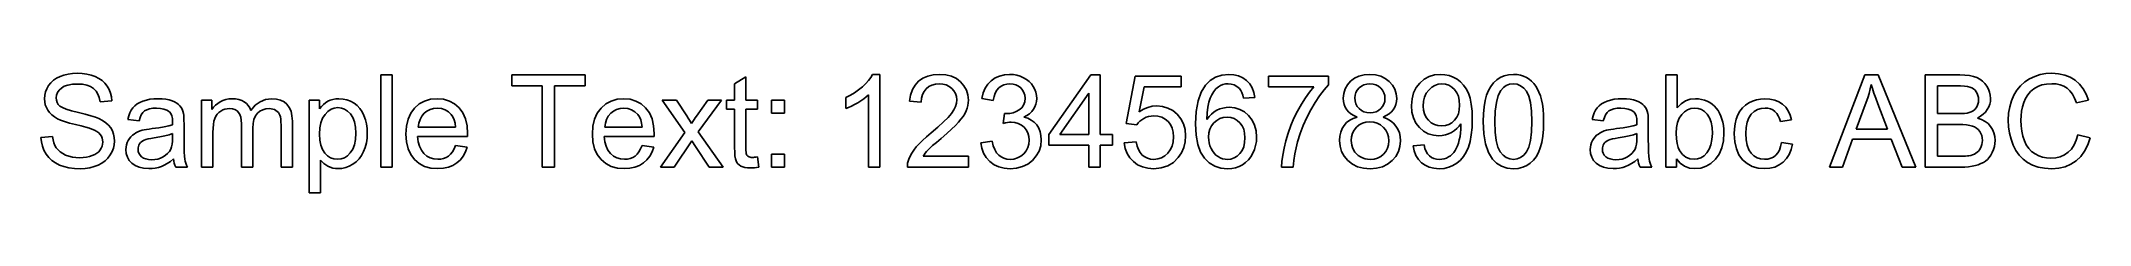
# Model space of a CAD drawing. Header units: metres. Extents: x 2.3 to 90.9, y 0.4 to 5.6.
import ezdxf

# ---------------------------------------------------------------- set-up
doc = ezdxf.new("R2010")
doc.units = ezdxf.units.M

msp = doc.modelspace()

# ---------------------------------------------------------------- linework, layer by layer
at = {"color": 1}
for p, q in [((2.787, 5.264), (2.923, 5.356)), ((2.923, 5.356), (3.078, 5.432)), ((3.078, 5.432), (3.247, 5.491)), ((3.247, 5.491), (3.426, 5.534)), ((3.426, 5.534), (3.614, 5.56)), ((3.614, 5.56), (3.812, 5.568)), ((3.812, 5.568), (4.028, 5.559)), ((4.028, 5.559), (4.23, 5.532)), ((4.23, 5.532), (4.42, 5.488)), ((4.42, 5.488), (4.596, 5.425)), ((4.596, 5.425), (4.756, 5.345)), ((4.756, 5.345), (4.897, 5.248)), ((16.955, 1.5), (16.955, 5.5)), ((16.955, 5.5), (17.446, 5.5)), ((17.446, 5.5), (17.446, 1.5)), ((22.63, 5.028), (22.63, 5.5)), ((22.63, 5.5), (25.801, 5.5)), ((25.801, 5.5), (25.801, 5.028)), ((32.273, 5.115), (32.761, 5.41)), ((32.761, 5.41), (32.761, 4.398)), ((38.064, 5.253), (38.162, 5.386)), ((38.162, 5.386), (38.237, 5.516)), ((38.237, 5.516), (38.554, 5.516)), ((38.554, 5.516), (38.554, 1.5)), ((40.232, 5.22), (40.416, 5.35)), ((40.416, 5.35), (40.628, 5.442)), ((40.628, 5.442), (40.87, 5.498)), ((40.87, 5.498), (41.141, 5.516)), ((41.141, 5.516), (41.413, 5.496)), ((41.413, 5.496), (41.656, 5.437)), ((41.656, 5.437), (41.869, 5.337)), ((41.869, 5.337), (42.052, 5.197)), ((43.381, 5.245), (43.55, 5.364)), ((43.55, 5.364), (43.739, 5.448)), ((43.739, 5.448), (43.947, 5.499)), ((43.947, 5.499), (44.175, 5.516)), ((44.175, 5.516), (44.335, 5.508)), ((44.335, 5.508), (44.489, 5.481)), ((44.489, 5.481), (44.637, 5.437)), ((44.637, 5.437), (44.778, 5.376)), ((44.778, 5.376), (44.907, 5.299)), ((45.866, 2.908), (47.692, 5.5)), ((47.692, 5.5), (48.093, 5.5)), ((48.093, 5.5), (48.093, 2.908)), ((49.222, 3.391), (49.61, 5.445)), ((49.61, 5.445), (51.599, 5.445)), ((51.599, 5.445), (51.599, 4.976)), ((52.852, 5.259), (53.088, 5.402)), ((53.088, 5.402), (53.356, 5.488)), ((53.356, 5.488), (53.656, 5.516)), ((53.656, 5.516), (53.882, 5.5)), ((53.882, 5.5), (54.086, 5.45)), ((54.086, 5.45), (54.268, 5.367)), ((54.268, 5.367), (54.43, 5.252)), ((55.383, 4.976), (55.383, 5.448)), ((55.383, 5.448), (57.973, 5.448)), ((57.973, 5.448), (57.973, 5.066)), ((58.928, 5.219), (59.098, 5.349)), ((59.098, 5.349), (59.293, 5.442)), ((59.293, 5.442), (59.515, 5.498)), ((59.515, 5.498), (59.763, 5.516)), ((59.763, 5.516), (60.012, 5.497)), ((60.012, 5.497), (60.235, 5.44)), ((60.235, 5.44), (60.433, 5.345)), ((60.433, 5.345), (60.606, 5.212)), ((62.116, 5.308), (62.329, 5.424)), ((62.329, 5.424), (62.565, 5.493)), ((62.565, 5.493), (62.824, 5.516)), ((62.824, 5.516), (63.015, 5.503)), ((63.015, 5.503), (63.197, 5.464)), ((63.197, 5.464), (63.372, 5.398)), ((63.372, 5.398), (63.538, 5.306)), ((65.254, 5.282), (65.407, 5.384)), ((65.407, 5.384), (65.579, 5.458)), ((65.579, 5.458), (65.769, 5.502)), ((65.769, 5.502), (65.978, 5.516)), ((65.978, 5.516), (66.134, 5.508)), ((66.134, 5.508), (66.28, 5.484)), ((66.28, 5.484), (66.417, 5.443)), ((66.417, 5.443), (66.543, 5.387)), ((66.543, 5.387), (66.659, 5.315)), ((72.576, 1.5), (72.576, 5.5)), ((72.576, 5.5), (73.067, 5.5)), ((73.067, 5.5), (73.067, 4.073)), ((79.656, 1.5), (81.192, 5.5)), ((81.192, 5.5), (81.763, 5.5)), ((81.763, 5.5), (83.4, 1.5)), ((83.801, 1.5), (83.801, 5.5)), ((83.801, 5.5), (85.302, 5.5)), ((85.302, 5.5), (85.519, 5.492)), ((85.519, 5.492), (85.715, 5.47)), ((85.715, 5.47), (85.887, 5.432)), ((85.887, 5.432), (86.037, 5.379)), ((86.037, 5.379), (86.168, 5.31)), ((88.107, 5.192), (88.315, 5.327)), ((88.315, 5.327), (88.541, 5.432)), ((88.541, 5.432), (88.778, 5.508)), ((88.778, 5.508), (89.026, 5.553)), ((89.026, 5.553), (89.285, 5.568)), ((89.285, 5.568), (89.573, 5.549)), ((89.573, 5.549), (89.838, 5.492)), ((89.838, 5.492), (90.078, 5.396)), ((90.078, 5.396), (90.295, 5.263)), ((2.404, 4.466), (2.415, 4.615)), ((2.413, 4.331), (2.404, 4.466)), ((2.415, 4.615), (2.447, 4.759)), ((2.447, 4.759), (2.501, 4.898)), ((2.501, 4.898), (2.576, 5.032)), ((2.576, 5.032), (2.672, 5.156)), ((2.672, 5.156), (2.787, 5.264)), ((2.928, 4.621), (2.914, 4.501)), ((2.914, 4.501), (2.924, 4.398)), ((2.969, 4.732), (2.928, 4.621)), ((3.038, 4.833), (2.969, 4.732)), ((3.134, 4.926), (3.038, 4.833)), ((3.26, 5.003), (3.134, 4.926)), ((3.418, 5.058), (3.26, 5.003)), ((3.61, 5.091), (3.418, 5.058)), ((3.834, 5.102), (3.61, 5.091)), ((4.05, 5.09), (3.834, 5.102)), ((4.238, 5.053), (4.05, 5.09)), ((4.399, 4.993), (4.238, 5.053)), ((4.531, 4.908), (4.399, 4.993)), ((4.637, 4.799), (4.531, 4.908)), ((4.718, 4.668), (4.637, 4.799)), ((4.775, 4.513), (4.718, 4.668)), ((4.808, 4.335), (4.775, 4.513)), ((4.897, 5.248), (5.017, 5.134)), ((5.017, 5.134), (5.119, 5.003)), ((5.119, 5.003), (5.2, 4.86)), ((5.2, 4.86), (5.259, 4.707)), ((5.259, 4.707), (5.298, 4.545)), ((5.298, 4.545), (5.315, 4.373)), ((6.811, 4.406), (6.969, 4.438)), ((6.969, 4.438), (7.139, 4.457)), ((7.139, 4.457), (7.321, 4.463)), ((7.321, 4.463), (7.497, 4.458)), ((7.497, 4.458), (7.657, 4.441)), ((7.657, 4.441), (7.799, 4.414)), ((10.248, 4.431), (10.38, 4.455)), ((10.38, 4.455), (10.521, 4.463)), ((10.521, 4.463), (10.675, 4.455)), ((10.675, 4.455), (10.814, 4.43)), ((11.972, 4.431), (12.235, 4.463)), ((12.235, 4.463), (12.438, 4.448)), ((12.438, 4.448), (12.616, 4.403)), ((14.768, 4.401), (14.883, 4.436)), ((14.883, 4.436), (15.009, 4.456)), ((15.009, 4.456), (15.146, 4.463)), ((15.146, 4.463), (15.326, 4.451)), ((15.326, 4.451), (15.495, 4.415)), ((18.853, 4.362), (19.111, 4.438)), ((19.111, 4.438), (19.397, 4.463)), ((19.397, 4.463), (19.674, 4.438)), ((19.674, 4.438), (19.925, 4.364)), ((23.948, 5.028), (22.63, 5.028)), ((23.948, 1.5), (23.948, 5.028)), ((25.801, 5.028), (24.477, 5.028)), ((24.477, 5.028), (24.477, 1.5)), ((26.926, 4.362), (27.185, 4.438)), ((27.185, 4.438), (27.471, 4.463)), ((27.471, 4.463), (27.748, 4.438)), ((27.748, 4.438), (27.999, 4.364)), ((32.273, 4.398), (32.273, 5.115)), ((37.08, 4.512), (37.28, 4.614)), ((37.08, 4.038), (37.08, 4.512)), ((37.28, 4.614), (37.467, 4.726)), ((37.467, 4.726), (37.64, 4.849)), ((37.64, 4.849), (37.801, 4.982)), ((37.858, 4.46), (37.735, 4.376)), ((37.801, 4.982), (37.944, 5.118)), ((37.967, 4.545), (37.858, 4.46)), ((37.944, 5.118), (38.064, 5.253)), ((38.063, 4.63), (37.967, 4.545)), ((38.063, 1.5), (38.063, 4.63)), ((39.842, 4.359), (39.886, 4.625)), ((39.886, 4.625), (39.965, 4.857)), ((39.965, 4.857), (40.081, 5.056)), ((40.081, 5.056), (40.232, 5.22)), ((40.361, 4.486), (40.347, 4.308)), ((40.402, 4.643), (40.361, 4.486)), ((40.469, 4.78), (40.402, 4.643)), ((40.562, 4.897), (40.469, 4.78)), ((40.677, 4.99), (40.562, 4.897)), ((40.81, 5.057), (40.677, 4.99)), ((40.961, 5.097), (40.81, 5.057)), ((41.13, 5.11), (40.961, 5.097)), ((41.289, 5.097), (41.13, 5.11)), ((41.433, 5.06), (41.289, 5.097)), ((41.562, 4.997), (41.433, 5.06)), ((41.674, 4.909), (41.562, 4.997)), ((41.765, 4.803), (41.674, 4.909)), ((41.83, 4.686), (41.765, 4.803)), ((41.87, 4.557), (41.83, 4.686)), ((41.883, 4.417), (41.87, 4.557)), ((42.052, 5.197), (42.199, 5.028)), ((42.199, 5.028), (42.304, 4.84)), ((42.304, 4.84), (42.366, 4.632)), ((42.366, 4.632), (42.387, 4.406)), ((42.971, 4.48), (43.031, 4.713)), ((43.462, 4.392), (42.971, 4.48)), ((43.031, 4.713), (43.119, 4.918)), ((43.119, 4.918), (43.235, 5.095)), ((43.235, 5.095), (43.381, 5.245)), ((43.498, 4.561), (43.462, 4.392)), ((43.551, 4.707), (43.498, 4.561)), ((43.621, 4.831), (43.551, 4.707)), ((43.708, 4.932), (43.621, 4.831)), ((43.81, 5.011), (43.708, 4.932)), ((43.923, 5.068), (43.81, 5.011)), ((44.048, 5.101), (43.923, 5.068)), ((44.186, 5.113), (44.048, 5.101)), ((44.323, 5.101), (44.186, 5.113)), ((44.448, 5.068), (44.323, 5.101)), ((44.56, 5.013), (44.448, 5.068)), ((44.658, 4.935), (44.56, 5.013)), ((44.738, 4.841), (44.658, 4.935)), ((44.795, 4.735), (44.738, 4.841)), ((44.829, 4.617), (44.795, 4.735)), ((44.825, 4.328), (44.84, 4.488)), ((44.84, 4.488), (44.829, 4.617)), ((44.907, 5.299), (45.021, 5.21)), ((45.021, 5.21), (45.118, 5.108)), ((45.118, 5.108), (45.199, 4.992)), ((45.199, 4.992), (45.263, 4.869)), ((45.263, 4.869), (45.309, 4.742)), ((45.309, 4.742), (45.336, 4.611)), ((45.336, 4.611), (45.345, 4.477)), ((45.345, 4.477), (45.336, 4.35)), ((47.602, 4.711), (46.349, 2.908)), ((47.602, 2.908), (47.602, 4.711)), ((50.003, 4.976), (49.787, 3.901)), ((51.599, 4.976), (50.003, 4.976)), ((52.328, 4.373), (52.462, 4.755)), ((52.462, 4.755), (52.649, 5.058)), ((52.649, 5.058), (52.852, 5.259)), ((52.849, 4.488), (52.79, 4.308)), ((52.922, 4.64), (52.849, 4.488)), ((53.007, 4.774), (52.922, 4.64)), ((53.104, 4.887), (53.007, 4.774)), ((53.214, 4.982), (53.104, 4.887)), ((53.306, 5.039), (53.214, 4.982)), ((53.406, 5.08), (53.306, 5.039)), ((53.512, 5.104), (53.406, 5.08)), ((53.626, 5.113), (53.512, 5.104)), ((53.766, 5.099), (53.626, 5.113)), ((53.895, 5.06), (53.766, 5.099)), ((54.012, 4.994), (53.895, 5.06)), ((54.117, 4.902), (54.012, 4.994)), ((54.174, 4.827), (54.117, 4.902)), ((54.224, 4.732), (54.174, 4.827)), ((54.267, 4.617), (54.224, 4.732)), ((54.303, 4.482), (54.267, 4.617)), ((54.791, 4.52), (54.303, 4.482)), ((54.43, 5.252), (54.565, 5.107)), ((54.565, 5.107), (54.671, 4.937)), ((54.671, 4.937), (54.746, 4.741)), ((54.746, 4.741), (54.791, 4.52)), ((57.342, 4.976), (55.383, 4.976)), ((56.806, 4.228), (56.979, 4.502)), ((56.979, 4.502), (57.158, 4.751)), ((57.158, 4.751), (57.342, 4.976)), ((57.592, 4.593), (57.404, 4.306)), ((57.782, 4.846), (57.592, 4.593)), ((57.973, 5.066), (57.782, 4.846)), ((58.614, 4.485), (58.634, 4.695)), ((58.623, 4.345), (58.614, 4.485)), ((58.634, 4.695), (58.692, 4.887)), ((58.692, 4.887), (58.79, 5.062)), ((58.79, 5.062), (58.928, 5.219)), ((59.128, 4.622), (59.116, 4.501)), ((59.116, 4.501), (59.127, 4.366)), ((59.162, 4.735), (59.128, 4.622)), ((59.22, 4.838), (59.162, 4.735)), ((59.302, 4.932), (59.22, 4.838)), ((59.4, 5.011), (59.302, 4.932)), ((59.511, 5.068), (59.4, 5.011)), ((59.634, 5.101), (59.511, 5.068)), ((59.768, 5.113), (59.634, 5.101)), ((59.902, 5.101), (59.768, 5.113)), ((60.024, 5.067), (59.902, 5.101)), ((60.134, 5.009), (60.024, 5.067)), ((60.233, 4.928), (60.134, 5.009)), ((60.315, 4.831), (60.233, 4.928)), ((60.373, 4.723), (60.315, 4.831)), ((60.409, 4.604), (60.373, 4.723)), ((60.42, 4.474), (60.409, 4.604)), ((60.409, 4.35), (60.42, 4.474)), ((60.606, 5.212), (60.745, 5.052)), ((60.745, 5.052), (60.845, 4.875)), ((60.845, 4.875), (60.905, 4.681)), ((60.905, 4.681), (60.925, 4.471)), ((60.925, 4.471), (60.916, 4.337)), ((61.566, 4.166), (61.589, 4.455)), ((61.589, 4.455), (61.656, 4.715)), ((61.656, 4.715), (61.768, 4.945)), ((61.768, 4.945), (61.925, 5.145)), ((61.925, 5.145), (62.116, 5.308)), ((62.132, 4.535), (62.086, 4.352)), ((62.208, 4.699), (62.132, 4.535)), ((62.314, 4.842), (62.208, 4.699)), ((62.44, 4.959), (62.314, 4.842)), ((62.578, 5.043), (62.44, 4.959)), ((62.726, 5.093), (62.578, 5.043)), ((62.884, 5.11), (62.726, 5.093)), ((63.037, 5.094), (62.884, 5.11)), ((63.178, 5.048), (63.037, 5.094)), ((63.307, 4.97), (63.178, 5.048)), ((63.426, 4.862), (63.307, 4.97)), ((63.524, 4.726), (63.426, 4.862)), ((63.594, 4.57), (63.524, 4.726)), ((63.538, 5.306), (63.689, 5.19)), ((63.637, 4.391), (63.594, 4.57)), ((63.689, 5.19), (63.822, 5.052)), ((63.822, 5.052), (63.935, 4.891)), ((63.935, 4.891), (64.029, 4.707)), ((64.029, 4.707), (64.102, 4.491)), ((64.102, 4.491), (64.155, 4.232)), ((64.756, 4.381), (64.82, 4.615)), ((64.82, 4.615), (64.902, 4.818)), ((64.902, 4.818), (65.001, 4.998)), ((65.001, 4.998), (65.119, 5.152)), ((65.119, 5.152), (65.254, 5.282)), ((65.321, 4.602), (65.242, 4.303)), ((65.432, 4.823), (65.321, 4.602)), ((65.542, 4.949), (65.432, 4.823)), ((65.668, 5.038), (65.542, 4.949)), ((65.812, 5.092), (65.668, 5.038)), ((65.973, 5.11), (65.812, 5.092)), ((66.138, 5.09), (65.973, 5.11)), ((66.288, 5.029), (66.138, 5.09)), ((66.425, 4.927), (66.288, 5.029)), ((66.547, 4.785), (66.425, 4.927)), ((66.648, 4.581), (66.547, 4.785)), ((66.72, 4.295), (66.648, 4.581)), ((66.659, 5.315), (66.765, 5.229)), ((66.765, 5.229), (66.86, 5.128)), ((66.86, 5.128), (66.944, 5.013)), ((66.944, 5.013), (67.019, 4.884)), ((67.019, 4.884), (67.085, 4.742)), ((67.085, 4.742), (67.143, 4.587)), ((67.143, 4.587), (67.192, 4.418)), ((70.186, 4.406), (70.344, 4.438)), ((70.344, 4.438), (70.514, 4.457)), ((70.514, 4.457), (70.696, 4.463)), ((70.696, 4.463), (70.873, 4.458)), ((70.873, 4.458), (71.032, 4.441)), ((71.032, 4.441), (71.174, 4.414)), ((73.421, 4.366), (73.63, 4.439)), ((73.63, 4.439), (73.861, 4.463)), ((73.861, 4.463), (73.993, 4.456)), ((73.993, 4.456), (74.121, 4.436)), ((74.121, 4.436), (74.246, 4.403)), ((76.497, 4.419), (76.673, 4.452)), ((76.673, 4.452), (76.857, 4.463)), ((76.857, 4.463), (77.082, 4.448)), ((77.082, 4.448), (77.286, 4.403)), ((81.315, 4.506), (81.25, 4.316)), ((81.373, 4.696), (81.315, 4.506)), ((81.423, 4.888), (81.373, 4.696)), ((81.465, 5.08), (81.423, 4.888)), ((81.518, 4.906), (81.465, 5.08)), ((81.583, 4.71), (81.518, 4.906)), ((81.66, 4.491), (81.583, 4.71)), ((81.749, 4.25), (81.66, 4.491)), ((85.13, 5.028), (84.33, 5.028)), ((84.33, 5.028), (84.33, 3.819)), ((85.329, 5.024), (85.13, 5.028)), ((85.497, 5.014), (85.329, 5.024)), ((85.634, 4.997), (85.497, 5.014)), ((85.738, 4.972), (85.634, 4.997)), ((85.822, 4.938), (85.738, 4.972)), ((85.895, 4.892), (85.822, 4.938)), ((85.958, 4.834), (85.895, 4.892)), ((86.011, 4.765), (85.958, 4.834)), ((86.053, 4.686), (86.011, 4.765)), ((86.083, 4.601), (86.053, 4.686)), ((86.1, 4.511), (86.083, 4.601)), ((86.106, 4.414), (86.1, 4.511)), ((86.168, 5.31), (86.284, 5.224)), ((86.284, 5.224), (86.385, 5.123)), ((86.385, 5.123), (86.471, 5.005)), ((86.471, 5.005), (86.539, 4.877)), ((86.539, 4.877), (86.588, 4.747)), ((86.588, 4.747), (86.618, 4.613)), ((86.618, 4.613), (86.628, 4.477)), ((86.628, 4.477), (86.619, 4.35)), ((87.531, 4.377), (87.636, 4.62)), ((87.636, 4.62), (87.768, 4.839)), ((87.768, 4.839), (87.925, 5.029)), ((87.925, 5.029), (88.107, 5.192)), ((88.142, 4.478), (88.068, 4.301)), ((88.24, 4.635), (88.142, 4.478)), ((88.36, 4.774), (88.24, 4.635)), ((88.503, 4.894), (88.36, 4.774)), ((88.668, 4.991), (88.503, 4.894)), ((88.851, 5.06), (88.668, 4.991)), ((89.053, 5.101), (88.851, 5.06)), ((89.274, 5.115), (89.053, 5.101)), ((89.466, 5.103), (89.274, 5.115)), ((89.641, 5.065), (89.466, 5.103)), ((89.799, 5.003), (89.641, 5.065)), ((89.94, 4.916), (89.799, 5.003)), ((90.064, 4.802), (89.94, 4.916)), ((90.173, 4.658), (90.064, 4.802)), ((90.266, 4.484), (90.173, 4.658)), ((90.344, 4.28), (90.266, 4.484)), ((90.295, 5.263), (90.484, 5.094)), ((90.484, 5.094), (90.642, 4.895)), ((90.642, 4.895), (90.769, 4.665)), ((90.769, 4.665), (90.865, 4.403)), ((2.439, 4.204), (2.413, 4.331)), ((2.483, 4.082), (2.439, 4.204)), ((2.544, 3.968), (2.483, 4.082)), ((2.624, 3.861), (2.544, 3.968)), ((2.721, 3.764), (2.624, 3.861)), ((2.837, 3.675), (2.721, 3.764)), ((2.971, 3.595), (2.837, 3.675)), ((2.924, 4.398), (2.953, 4.305)), ((2.953, 4.305), (3.002, 4.221)), ((3.102, 3.536), (2.971, 3.595)), ((3.002, 4.221), (3.07, 4.147)), ((3.07, 4.147), (3.177, 4.077)), ((3.177, 4.077), (3.345, 4.006)), ((3.345, 4.006), (3.576, 3.934)), ((3.576, 3.934), (3.868, 3.862)), ((3.868, 3.862), (4.165, 3.791)), ((4.165, 3.791), (4.412, 3.725)), ((4.412, 3.725), (4.608, 3.663)), ((4.608, 3.663), (4.753, 3.606)), ((4.753, 3.606), (4.916, 3.521)), ((5.315, 4.373), (4.808, 4.335)), ((6.014, 3.571), (6.052, 3.718)), ((6.494, 3.505), (6.014, 3.571)), ((6.052, 3.718), (6.1, 3.85)), ((6.1, 3.85), (6.159, 3.967)), ((6.159, 3.967), (6.229, 4.069)), ((6.229, 4.069), (6.313, 4.158)), ((6.313, 4.158), (6.413, 4.237)), ((6.413, 4.237), (6.53, 4.304)), ((6.539, 3.648), (6.494, 3.505)), ((6.53, 4.304), (6.663, 4.361)), ((6.594, 3.767), (6.539, 3.648)), ((6.661, 3.863), (6.594, 3.767)), ((6.738, 3.935), (6.661, 3.863)), ((6.663, 4.361), (6.811, 4.406)), ((6.832, 3.988), (6.738, 3.935)), ((6.948, 4.026), (6.832, 3.988)), ((7.088, 4.049), (6.948, 4.026)), ((7.25, 4.057), (7.088, 4.049)), ((7.424, 4.046), (7.25, 4.057)), ((7.575, 4.015), (7.424, 4.046)), ((7.703, 3.963), (7.575, 4.015)), ((7.809, 3.89), (7.703, 3.963)), ((7.799, 4.414), (7.924, 4.376)), ((7.87, 3.818), (7.809, 3.89)), ((7.913, 3.723), (7.87, 3.818)), ((7.939, 3.606), (7.913, 3.723)), ((7.924, 4.376), (8.032, 4.329)), ((7.948, 3.467), (7.939, 3.606)), ((8.032, 4.329), (8.125, 4.277)), ((8.125, 4.277), (8.202, 4.22)), ((8.202, 4.22), (8.265, 4.156)), ((8.265, 4.156), (8.315, 4.086)), ((8.315, 4.086), (8.357, 4.006)), ((8.357, 4.006), (8.392, 3.919)), ((8.392, 3.919), (8.417, 3.822)), ((8.417, 3.822), (8.428, 3.747)), ((8.428, 3.747), (8.436, 3.646)), ((8.436, 3.646), (8.44, 3.52)), ((9.203, 1.5), (9.203, 4.398)), ((9.203, 4.398), (9.643, 4.398)), ((9.643, 4.398), (9.643, 3.991)), ((9.643, 3.991), (9.716, 4.092)), ((9.716, 4.092), (9.802, 4.183)), ((9.774, 3.609), (9.739, 3.492)), ((9.819, 3.708), (9.774, 3.609)), ((9.802, 4.183), (9.898, 4.264)), ((9.877, 3.794), (9.819, 3.708)), ((9.947, 3.867), (9.877, 3.794)), ((9.898, 4.264), (10.005, 4.334)), ((10.029, 3.928), (9.947, 3.867)), ((10.005, 4.334), (10.123, 4.39)), ((10.119, 3.976), (10.029, 3.928)), ((10.212, 4.01), (10.119, 3.976)), ((10.123, 4.39), (10.248, 4.431)), ((10.31, 4.031), (10.212, 4.01)), ((10.412, 4.038), (10.31, 4.031)), ((10.539, 4.027), (10.412, 4.038)), ((10.647, 3.997), (10.539, 4.027)), ((10.735, 3.945), (10.647, 3.997)), ((10.805, 3.874), (10.735, 3.945)), ((10.857, 3.782), (10.805, 3.874)), ((10.814, 4.43), (10.939, 4.388)), ((10.895, 3.669), (10.857, 3.782)), ((10.917, 3.536), (10.895, 3.669)), ((10.939, 4.388), (11.049, 4.329)), ((11.049, 4.329), (11.145, 4.256)), ((11.145, 4.256), (11.225, 4.169)), ((11.225, 4.169), (11.29, 4.069)), ((11.29, 4.069), (11.34, 3.956)), ((11.34, 3.956), (11.525, 4.178)), ((11.467, 3.57), (11.429, 3.392)), ((11.53, 3.717), (11.467, 3.57)), ((11.525, 4.178), (11.735, 4.336)), ((11.618, 3.834), (11.53, 3.717)), ((11.725, 3.923), (11.618, 3.834)), ((11.846, 3.987), (11.725, 3.923)), ((11.735, 4.336), (11.972, 4.431)), ((11.979, 4.025), (11.846, 3.987)), ((12.126, 4.038), (11.979, 4.025)), ((12.207, 4.033), (12.126, 4.038)), ((12.284, 4.018), (12.207, 4.033)), ((12.355, 3.993), (12.284, 4.018)), ((12.42, 3.958), (12.355, 3.993)), ((12.478, 3.916), (12.42, 3.958)), ((12.526, 3.867), (12.478, 3.916)), ((12.565, 3.811), (12.526, 3.867)), ((12.593, 3.75), (12.565, 3.811)), ((12.614, 3.675), (12.593, 3.75)), ((12.629, 3.579), (12.614, 3.675)), ((12.616, 4.403), (12.769, 4.329)), ((12.638, 3.462), (12.629, 3.579)), ((12.769, 4.329), (12.898, 4.224)), ((12.898, 4.224), (12.999, 4.089)), ((12.999, 4.089), (13.072, 3.921)), ((13.072, 3.921), (13.115, 3.721)), ((13.115, 3.721), (13.13, 3.489)), ((13.858, 0.389), (13.858, 4.398)), ((13.858, 4.398), (14.306, 4.398)), ((14.306, 4.398), (14.306, 4.021)), ((14.306, 4.021), (14.387, 4.125)), ((14.439, 3.622), (14.363, 3.425)), ((14.387, 4.125), (14.474, 4.215)), ((14.544, 3.785), (14.439, 3.622)), ((14.474, 4.215), (14.566, 4.291)), ((14.67, 3.913), (14.544, 3.785)), ((14.566, 4.291), (14.663, 4.353)), ((14.663, 4.353), (14.768, 4.401)), ((14.804, 4.005), (14.67, 3.913)), ((14.947, 4.06), (14.804, 4.005)), ((15.1, 4.078), (14.947, 4.06)), ((15.252, 4.061), (15.1, 4.078)), ((15.394, 4.01), (15.252, 4.061)), ((15.524, 3.923), (15.394, 4.01)), ((15.495, 4.415), (15.653, 4.356)), ((15.644, 3.803), (15.524, 3.923)), ((15.744, 3.648), (15.644, 3.803)), ((15.653, 4.356), (15.801, 4.272)), ((15.815, 3.458), (15.744, 3.648)), ((15.801, 4.272), (15.934, 4.167)), ((15.934, 4.167), (16.05, 4.042)), ((16.05, 4.042), (16.148, 3.897)), ((16.148, 3.897), (16.229, 3.733)), ((16.229, 3.733), (16.292, 3.555)), ((16.292, 3.555), (16.338, 3.369)), ((18.067, 3.269), (18.138, 3.574)), ((18.138, 3.574), (18.255, 3.837)), ((18.255, 3.837), (18.42, 4.059)), ((18.42, 4.059), (18.622, 4.236)), ((18.655, 3.568), (18.604, 3.407)), ((18.622, 4.236), (18.853, 4.362)), ((18.731, 3.71), (18.655, 3.568)), ((18.834, 3.833), (18.731, 3.71)), ((18.956, 3.932), (18.834, 3.833)), ((19.091, 4.003), (18.956, 3.932)), ((19.24, 4.045), (19.091, 4.003)), ((19.402, 4.059), (19.24, 4.045)), ((19.581, 4.042), (19.402, 4.059)), ((19.741, 3.988), (19.581, 4.042)), ((19.885, 3.9), (19.741, 3.988)), ((20.011, 3.776), (19.885, 3.9)), ((19.925, 4.364), (20.149, 4.241)), ((20.08, 3.673), (20.011, 3.776)), ((20.134, 3.547), (20.08, 3.673)), ((20.149, 4.241), (20.347, 4.068)), ((20.347, 4.068), (20.508, 3.85)), ((20.508, 3.85), (20.623, 3.591)), ((20.623, 3.591), (20.692, 3.293)), ((26.141, 3.269), (26.211, 3.574)), ((26.211, 3.574), (26.329, 3.837)), ((26.329, 3.837), (26.494, 4.059)), ((26.494, 4.059), (26.696, 4.236)), ((26.728, 3.568), (26.677, 3.407)), ((26.696, 4.236), (26.926, 4.362)), ((26.805, 3.71), (26.728, 3.568)), ((26.907, 3.833), (26.805, 3.71)), ((27.029, 3.932), (26.907, 3.833)), ((27.165, 4.003), (27.029, 3.932)), ((27.314, 4.045), (27.165, 4.003)), ((27.476, 4.059), (27.314, 4.045)), ((27.654, 4.042), (27.476, 4.059)), ((27.815, 3.988), (27.654, 4.042)), ((27.959, 3.9), (27.815, 3.988)), ((28.085, 3.776), (27.959, 3.9)), ((27.999, 4.364), (28.223, 4.241)), ((28.153, 3.673), (28.085, 3.776)), ((28.207, 3.547), (28.153, 3.673)), ((28.223, 4.241), (28.42, 4.068)), ((28.42, 4.068), (28.581, 3.85)), ((28.581, 3.85), (28.696, 3.591)), ((28.696, 3.591), (28.766, 3.293)), ((30.12, 3.006), (29.141, 4.398)), ((29.141, 4.398), (29.754, 4.398)), ((29.754, 4.398), (30.199, 3.718)), ((30.199, 3.718), (30.259, 3.625)), ((30.259, 3.625), (30.312, 3.54)), ((30.46, 3.481), (30.516, 3.563)), ((30.516, 3.563), (30.57, 3.641)), ((30.57, 3.641), (30.622, 3.713)), ((30.622, 3.713), (31.111, 4.398)), ((31.697, 4.398), (30.696, 3.033)), ((31.111, 4.398), (31.697, 4.398)), ((31.913, 4.016), (31.913, 4.398)), ((31.913, 4.398), (32.273, 4.398)), ((32.273, 4.016), (31.913, 4.016)), ((32.273, 2.349), (32.273, 4.016)), ((32.761, 4.398), (33.255, 4.398)), ((33.255, 4.016), (32.761, 4.016)), ((32.761, 4.016), (32.761, 2.321)), ((33.255, 4.398), (33.255, 4.016)), ((33.872, 3.838), (33.872, 4.398)), ((33.872, 4.398), (34.431, 4.398)), ((34.431, 3.838), (33.872, 3.838)), ((34.431, 4.398), (34.431, 3.838)), ((37.199, 4.085), (37.08, 4.038)), ((37.324, 4.143), (37.199, 4.085)), ((37.457, 4.212), (37.324, 4.143)), ((37.598, 4.291), (37.457, 4.212)), ((37.735, 4.376), (37.598, 4.291)), ((40.347, 4.308), (39.842, 4.359)), ((41.319, 3.458), (41.512, 3.656)), ((41.512, 3.656), (41.653, 3.826)), ((41.653, 3.826), (41.754, 3.98)), ((41.754, 3.98), (41.825, 4.13)), ((41.825, 4.13), (41.868, 4.275)), ((41.868, 4.275), (41.883, 4.417)), ((42.069, 3.572), (41.963, 3.445)), ((42.159, 3.696), (42.069, 3.572)), ((42.232, 3.816), (42.159, 3.696)), ((42.289, 3.934), (42.232, 3.816)), ((42.332, 4.05), (42.289, 3.934)), ((42.363, 4.168), (42.332, 4.05)), ((42.381, 4.286), (42.363, 4.168)), ((42.387, 4.406), (42.381, 4.286)), ((43.891, 3.394), (43.945, 3.825)), ((43.945, 3.825), (43.969, 3.822)), ((43.969, 3.822), (43.99, 3.821)), ((43.99, 3.821), (44.008, 3.82)), ((44.008, 3.82), (44.025, 3.819)), ((44.025, 3.819), (44.178, 3.829)), ((44.178, 3.829), (44.323, 3.86)), ((44.323, 3.86), (44.46, 3.911)), ((44.46, 3.911), (44.589, 3.983)), ((44.589, 3.983), (44.699, 4.076)), ((44.699, 4.076), (44.778, 4.191)), ((44.778, 4.191), (44.825, 4.328)), ((44.922, 3.735), (44.794, 3.666)), ((44.794, 3.666), (44.961, 3.615)), ((45.033, 3.814), (44.922, 3.735)), ((44.961, 3.615), (45.109, 3.541)), ((45.128, 3.904), (45.033, 3.814)), ((45.206, 4.005), (45.128, 3.904)), ((45.267, 4.114), (45.206, 4.005)), ((45.31, 4.229), (45.267, 4.114)), ((45.336, 4.35), (45.31, 4.229)), ((49.787, 3.901), (49.969, 4.011)), ((49.893, 3.553), (49.813, 3.487)), ((49.984, 3.611), (49.893, 3.553)), ((49.969, 4.011), (50.156, 4.089)), ((50.082, 3.658), (49.984, 3.611)), ((50.186, 3.691), (50.082, 3.658)), ((50.156, 4.089), (50.347, 4.136)), ((50.296, 3.712), (50.186, 3.691)), ((50.412, 3.718), (50.296, 3.712)), ((50.347, 4.136), (50.543, 4.152)), ((50.594, 3.703), (50.412, 3.718)), ((50.543, 4.152), (50.795, 4.129)), ((50.758, 3.658), (50.594, 3.703)), ((50.903, 3.582), (50.758, 3.658)), ((50.795, 4.129), (51.026, 4.061)), ((51.03, 3.475), (50.903, 3.582)), ((51.026, 4.061), (51.237, 3.948)), ((51.237, 3.948), (51.427, 3.789)), ((51.427, 3.789), (51.585, 3.595)), ((51.585, 3.595), (51.697, 3.374)), ((52.221, 3.372), (52.248, 3.912)), ((52.248, 3.912), (52.328, 4.373)), ((52.72, 3.846), (52.709, 3.563)), ((52.709, 3.563), (52.803, 3.689)), ((52.747, 4.094), (52.72, 3.846)), ((52.79, 4.308), (52.747, 4.094)), ((52.803, 3.689), (52.907, 3.798)), ((52.907, 3.798), (53.02, 3.89)), ((53.02, 3.89), (53.143, 3.964)), ((53.275, 3.601), (53.14, 3.527)), ((53.143, 3.964), (53.273, 4.021)), ((53.273, 4.021), (53.406, 4.062)), ((53.422, 3.646), (53.275, 3.601)), ((53.406, 4.062), (53.542, 4.087)), ((53.583, 3.661), (53.422, 3.646)), ((53.542, 4.087), (53.681, 4.095)), ((53.743, 3.646), (53.583, 3.661)), ((53.681, 4.095), (53.917, 4.072)), ((53.889, 3.601), (53.743, 3.646)), ((54.021, 3.527), (53.889, 3.601)), ((53.917, 4.072), (54.135, 4.004)), ((54.135, 4.004), (54.335, 3.891)), ((54.335, 3.891), (54.517, 3.733)), ((54.517, 3.733), (54.668, 3.539)), ((56.344, 3.297), (56.481, 3.616)), ((56.481, 3.616), (56.637, 3.93)), ((56.637, 3.93), (56.806, 4.228)), ((57.039, 3.646), (56.883, 3.302)), ((57.216, 3.986), (57.039, 3.646)), ((57.404, 4.306), (57.216, 3.986)), ((58.651, 4.216), (58.623, 4.345)), ((58.697, 4.097), (58.651, 4.216)), ((58.761, 3.988), (58.697, 4.097)), ((58.845, 3.891), (58.761, 3.988)), ((58.948, 3.805), (58.845, 3.891)), ((58.891, 3.532), (59.042, 3.611)), ((59.071, 3.731), (58.948, 3.805)), ((59.042, 3.611), (59.214, 3.669)), ((59.214, 3.669), (59.071, 3.731)), ((59.127, 4.366), (59.162, 4.244)), ((59.162, 4.244), (59.219, 4.134)), ((59.219, 4.134), (59.299, 4.038)), ((59.299, 4.038), (59.397, 3.959)), ((59.397, 3.959), (59.509, 3.902)), ((59.509, 3.902), (59.634, 3.869)), ((59.634, 3.869), (59.774, 3.857)), ((59.774, 3.857), (59.909, 3.869)), ((59.909, 3.869), (60.032, 3.902)), ((60.032, 3.902), (60.142, 3.958)), ((60.142, 3.958), (60.239, 4.036)), ((60.239, 4.036), (60.318, 4.131)), ((60.318, 4.131), (60.375, 4.235)), ((60.475, 3.731), (60.336, 3.669)), ((60.336, 3.669), (60.509, 3.6)), ((60.375, 4.235), (60.409, 4.35)), ((60.595, 3.805), (60.475, 3.731)), ((60.509, 3.6), (60.66, 3.512)), ((60.697, 3.89), (60.595, 3.805)), ((60.779, 3.987), (60.697, 3.89)), ((60.843, 4.095), (60.779, 3.987)), ((60.888, 4.211), (60.843, 4.095)), ((60.916, 4.337), (60.888, 4.211)), ((61.588, 3.885), (61.566, 4.166)), ((61.652, 3.634), (61.588, 3.885)), ((61.76, 3.411), (61.652, 3.634)), ((62.086, 4.352), (62.071, 4.149)), ((62.071, 4.149), (62.085, 3.967)), ((62.085, 3.967), (62.129, 3.803)), ((62.129, 3.803), (62.201, 3.657)), ((62.201, 3.657), (62.302, 3.529)), ((63.431, 3.529), (63.527, 3.66)), ((63.527, 3.66), (63.596, 3.813)), ((63.596, 3.813), (63.637, 3.99)), ((63.651, 4.19), (63.637, 4.391)), ((63.637, 3.99), (63.651, 4.19)), ((64.155, 4.232), (64.186, 3.928)), ((64.186, 3.928), (64.196, 3.582)), ((64.196, 3.582), (64.186, 3.218)), ((64.674, 3.473), (64.683, 3.81)), ((64.683, 3.81), (64.71, 4.113)), ((64.71, 4.113), (64.756, 4.381)), ((65.195, 3.927), (65.179, 3.473)), ((65.242, 4.303), (65.195, 3.927)), ((66.763, 3.925), (66.72, 4.295)), ((66.778, 3.473), (66.763, 3.925)), ((67.192, 4.418), (67.232, 4.228)), ((67.232, 4.228), (67.26, 4.006)), ((67.26, 4.006), (67.277, 3.755)), ((67.277, 3.755), (67.282, 3.473)), ((69.389, 3.571), (69.427, 3.718)), ((69.869, 3.505), (69.389, 3.571)), ((69.427, 3.718), (69.475, 3.85)), ((69.475, 3.85), (69.535, 3.967)), ((69.535, 3.967), (69.604, 4.069)), ((69.604, 4.069), (69.688, 4.158)), ((69.688, 4.158), (69.788, 4.237)), ((69.788, 4.237), (69.905, 4.304)), ((69.914, 3.648), (69.869, 3.505)), ((69.905, 4.304), (70.038, 4.361)), ((69.97, 3.767), (69.914, 3.648)), ((70.036, 3.863), (69.97, 3.767)), ((70.113, 3.935), (70.036, 3.863)), ((70.038, 4.361), (70.186, 4.406)), ((70.207, 3.988), (70.113, 3.935)), ((70.324, 4.026), (70.207, 3.988)), ((70.463, 4.049), (70.324, 4.026)), ((70.625, 4.057), (70.463, 4.049)), ((70.799, 4.046), (70.625, 4.057)), ((70.95, 4.015), (70.799, 4.046)), ((71.079, 3.963), (70.95, 4.015)), ((71.184, 3.89), (71.079, 3.963)), ((71.174, 4.414), (71.299, 4.376)), ((71.245, 3.818), (71.184, 3.89)), ((71.289, 3.723), (71.245, 3.818)), ((71.315, 3.606), (71.289, 3.723)), ((71.299, 4.376), (71.407, 4.329)), ((71.323, 3.467), (71.315, 3.606)), ((71.407, 4.329), (71.5, 4.277)), ((71.5, 4.277), (71.578, 4.22)), ((71.578, 4.22), (71.64, 4.156)), ((71.64, 4.156), (71.69, 4.086)), ((71.69, 4.086), (71.733, 4.006)), ((71.733, 4.006), (71.767, 3.919)), ((71.767, 3.919), (71.793, 3.822)), ((71.793, 3.822), (71.803, 3.747)), ((71.803, 3.747), (71.811, 3.646)), ((71.811, 3.646), (71.816, 3.52)), ((73.067, 4.073), (73.233, 4.244)), ((73.158, 3.624), (73.085, 3.438)), ((73.261, 3.78), (73.158, 3.624)), ((73.233, 4.244), (73.421, 4.366)), ((73.383, 3.902), (73.261, 3.78)), ((73.517, 3.989), (73.383, 3.902)), ((73.662, 4.042), (73.517, 3.989)), ((73.817, 4.059), (73.662, 4.042)), ((73.971, 4.042), (73.817, 4.059)), ((74.113, 3.992), (73.971, 4.042)), ((74.243, 3.907), (74.113, 3.992)), ((74.362, 3.789), (74.243, 3.907)), ((74.246, 4.403), (74.367, 4.355)), ((74.46, 3.636), (74.362, 3.789)), ((74.367, 4.355), (74.481, 4.296)), ((74.53, 3.445), (74.46, 3.636)), ((74.481, 4.296), (74.585, 4.226)), ((74.585, 4.226), (74.678, 4.145)), ((74.678, 4.145), (74.76, 4.053)), ((74.76, 4.053), (74.833, 3.95)), ((74.833, 3.95), (74.897, 3.837)), ((74.897, 3.837), (74.954, 3.715)), ((74.954, 3.715), (75.001, 3.582)), ((75.001, 3.582), (75.04, 3.442)), ((75.575, 3.378), (75.624, 3.576)), ((75.624, 3.576), (75.692, 3.759)), ((75.692, 3.759), (75.78, 3.924)), ((75.78, 3.924), (75.888, 4.067)), ((75.888, 4.067), (76.016, 4.188)), ((76.016, 4.188), (76.165, 4.287)), ((76.171, 3.641), (76.099, 3.45)), ((76.165, 4.287), (76.328, 4.364)), ((76.273, 3.793), (76.171, 3.641)), ((76.398, 3.91), (76.273, 3.793)), ((76.328, 4.364), (76.497, 4.419)), ((76.54, 3.993), (76.398, 3.91)), ((76.699, 4.043), (76.54, 3.993)), ((76.876, 4.059), (76.699, 4.043)), ((76.994, 4.05), (76.876, 4.059)), ((77.103, 4.023), (76.994, 4.05)), ((77.204, 3.976), (77.103, 4.023)), ((77.295, 3.912), (77.204, 3.976)), ((77.286, 4.403), (77.468, 4.329)), ((77.375, 3.829), (77.295, 3.912)), ((77.442, 3.729), (77.375, 3.829)), ((77.495, 3.61), (77.442, 3.729)), ((77.468, 4.329), (77.629, 4.224)), ((77.536, 3.473), (77.495, 3.61)), ((77.629, 4.224), (77.766, 4.093)), ((77.766, 4.093), (77.875, 3.936)), ((77.875, 3.936), (77.958, 3.753)), ((77.958, 3.753), (78.014, 3.546)), ((81.25, 4.316), (80.81, 3.143)), ((82.166, 3.143), (81.749, 4.25)), ((84.33, 3.819), (85.195, 3.819)), ((85.195, 3.819), (85.359, 3.822)), ((85.359, 3.822), (85.497, 3.831)), ((85.497, 3.831), (85.611, 3.845)), ((85.611, 3.845), (85.7, 3.866)), ((85.7, 3.866), (85.795, 3.901)), ((85.795, 3.901), (85.877, 3.945)), ((85.877, 3.945), (85.947, 4)), ((85.947, 4), (86.004, 4.065)), ((86.004, 4.065), (86.049, 4.139)), ((86.049, 4.139), (86.081, 4.222)), ((86.2, 3.703), (86.068, 3.628)), ((86.068, 3.628), (86.239, 3.566)), ((86.081, 4.222), (86.1, 4.313)), ((86.1, 4.313), (86.106, 4.414)), ((86.314, 3.789), (86.2, 3.703)), ((86.239, 3.566), (86.389, 3.484)), ((86.41, 3.886), (86.314, 3.789)), ((86.488, 3.994), (86.41, 3.886)), ((86.549, 4.109), (86.488, 3.994)), ((86.593, 4.228), (86.549, 4.109)), ((86.619, 4.35), (86.593, 4.228)), ((87.397, 3.53), (87.412, 3.832)), ((87.412, 3.832), (87.457, 4.115)), ((87.457, 4.115), (87.531, 4.377)), ((87.951, 3.729), (87.943, 3.533)), ((87.974, 3.923), (87.951, 3.729)), ((88.013, 4.113), (87.974, 3.923)), ((88.068, 4.301), (88.013, 4.113)), ((90.865, 4.403), (90.344, 4.28)), ((2.251, 2.785), (2.75, 2.829)), ((2.269, 2.59), (2.251, 2.785)), ((2.75, 2.829), (2.774, 2.685)), ((2.774, 2.685), (2.809, 2.556)), ((3.275, 3.474), (3.102, 3.536)), ((3.489, 3.411), (3.275, 3.474)), ((3.744, 3.346), (3.489, 3.411)), ((3.995, 3.284), (3.744, 3.346)), ((4.197, 3.231), (3.995, 3.284)), ((4.351, 3.186), (4.197, 3.231)), ((4.456, 3.151), (4.351, 3.186)), ((4.572, 3.1), (4.456, 3.151)), ((4.671, 3.044), (4.572, 3.1)), ((4.752, 2.982), (4.671, 3.044)), ((4.816, 2.915), (4.752, 2.982)), ((4.864, 2.841), (4.816, 2.915)), ((4.898, 2.762), (4.864, 2.841)), ((4.918, 2.677), (4.898, 2.762)), ((4.916, 3.521), (5.057, 3.424)), ((4.925, 2.586), (4.918, 2.677)), ((5.057, 3.424), (5.174, 3.317)), ((5.174, 3.317), (5.269, 3.198)), ((5.269, 3.198), (5.342, 3.07)), ((5.342, 3.07), (5.394, 2.933)), ((5.394, 2.933), (5.425, 2.786)), ((5.425, 2.786), (5.435, 2.63)), ((6.026, 2.653), (6.078, 2.736)), ((6.078, 2.736), (6.138, 2.811)), ((6.138, 2.811), (6.205, 2.878)), ((6.205, 2.878), (6.28, 2.935)), ((6.28, 2.935), (6.361, 2.985)), ((6.361, 2.985), (6.446, 3.029)), ((6.446, 3.029), (6.537, 3.066)), ((6.537, 3.066), (6.633, 3.096)), ((6.633, 3.096), (6.715, 3.115)), ((6.715, 2.671), (6.656, 2.64)), ((6.715, 3.115), (6.814, 3.134)), ((6.789, 2.697), (6.715, 2.671)), ((6.885, 2.722), (6.789, 2.697)), ((6.814, 3.134), (6.933, 3.152)), ((7.003, 2.746), (6.885, 2.722)), ((6.933, 3.152), (7.07, 3.17)), ((7.143, 2.769), (7.003, 2.746)), ((7.07, 3.17), (7.347, 3.207)), ((7.394, 2.809), (7.143, 2.769)), ((7.347, 3.207), (7.586, 3.248)), ((7.611, 2.853), (7.394, 2.809)), ((7.586, 3.248), (7.785, 3.292)), ((7.795, 2.902), (7.611, 2.853)), ((7.785, 3.292), (7.945, 3.339)), ((7.945, 2.954), (7.795, 2.902)), ((7.94, 2.622), (7.945, 2.774)), ((7.945, 3.339), (7.947, 3.385)), ((7.945, 2.774), (7.945, 2.954)), ((7.947, 3.422), (7.948, 3.449)), ((7.947, 3.385), (7.947, 3.422)), ((7.948, 3.449), (7.948, 3.467)), ((8.44, 3.52), (8.442, 3.369)), ((8.442, 3.369), (8.442, 2.714)), ((8.442, 2.714), (8.444, 2.403)), ((9.699, 3.19), (9.694, 3.003)), ((9.694, 3.003), (9.694, 1.5)), ((9.714, 3.353), (9.699, 3.19)), ((9.739, 3.492), (9.714, 3.353)), ((10.925, 3.383), (10.917, 3.536)), ((10.925, 1.5), (10.925, 3.383)), ((11.429, 3.392), (11.416, 3.183)), ((11.416, 3.183), (11.416, 1.5)), ((12.641, 3.325), (12.638, 3.462)), ((12.641, 1.5), (12.641, 3.325)), ((13.13, 3.489), (13.13, 1.5)), ((14.318, 3.196), (14.303, 2.932)), ((14.303, 2.932), (14.317, 2.671)), ((14.317, 2.671), (14.359, 2.446)), ((14.363, 3.425), (14.318, 3.196)), ((15.813, 2.468), (15.857, 2.702)), ((15.858, 3.233), (15.815, 3.458)), ((15.857, 2.702), (15.872, 2.973)), ((15.872, 2.973), (15.858, 3.233)), ((16.364, 2.754), (16.334, 2.548)), ((16.338, 3.369), (16.365, 3.174)), ((16.374, 2.971), (16.364, 2.754)), ((16.365, 3.174), (16.374, 2.971)), ((18.044, 2.924), (18.067, 3.269)), ((18.067, 2.591), (18.044, 2.924)), ((20.712, 2.823), (18.551, 2.823)), ((18.551, 2.823), (18.578, 2.599)), ((18.604, 3.407), (18.578, 3.227)), ((18.578, 3.227), (20.196, 3.227)), ((20.173, 3.399), (20.134, 3.547)), ((20.196, 3.227), (20.173, 3.399)), ((20.692, 3.293), (20.715, 2.954)), ((20.713, 2.864), (20.712, 2.823)), ((20.714, 2.9), (20.713, 2.864)), ((20.715, 2.93), (20.714, 2.9)), ((20.715, 2.954), (20.715, 2.93)), ((26.117, 2.924), (26.141, 3.269)), ((26.141, 2.591), (26.117, 2.924)), ((28.786, 2.823), (26.625, 2.823)), ((26.625, 2.823), (26.652, 2.599)), ((26.677, 3.407), (26.652, 3.227)), ((26.652, 3.227), (28.27, 3.227)), ((28.246, 3.399), (28.207, 3.547)), ((28.27, 3.227), (28.246, 3.399)), ((28.766, 3.293), (28.789, 2.954)), ((28.787, 2.864), (28.786, 2.823)), ((28.788, 2.9), (28.787, 2.864)), ((28.789, 2.954), (28.788, 2.93)), ((28.788, 2.93), (28.788, 2.9)), ((29.061, 1.5), (30.12, 3.006)), ((30.312, 3.54), (30.36, 3.463)), ((30.36, 3.463), (30.401, 3.394)), ((30.401, 3.394), (30.46, 3.481)), ((30.696, 3.033), (31.774, 1.5)), ((40.401, 2.656), (40.574, 2.812)), ((40.574, 2.812), (40.772, 2.979)), ((40.772, 2.979), (41.072, 3.232)), ((41.206, 2.741), (41.005, 2.571)), ((41.072, 3.232), (41.319, 3.458)), ((41.452, 2.953), (41.206, 2.741)), ((41.66, 3.141), (41.452, 2.953)), ((41.83, 3.305), (41.66, 3.141)), ((41.963, 3.445), (41.83, 3.305)), ((43.99, 3.417), (43.891, 3.394)), ((44.081, 3.435), (43.99, 3.417)), ((44.164, 3.445), (44.081, 3.435)), ((44.237, 3.448), (44.164, 3.445)), ((44.4, 3.434), (44.237, 3.448)), ((44.548, 3.393), (44.4, 3.434)), ((44.681, 3.325), (44.548, 3.393)), ((44.799, 3.229), (44.681, 3.325)), ((44.896, 3.111), (44.799, 3.229)), ((44.965, 2.979), (44.896, 3.111)), ((45.007, 2.832), (44.965, 2.979)), ((45.006, 2.5), (45.02, 2.671)), ((45.02, 2.671), (45.007, 2.832)), ((45.109, 3.541), (45.237, 3.445)), ((45.237, 3.445), (45.345, 3.327)), ((45.345, 3.327), (45.431, 3.19)), ((45.431, 3.19), (45.492, 3.036)), ((45.492, 3.036), (45.529, 2.867)), ((45.542, 2.681), (45.518, 2.429)), ((45.529, 2.867), (45.542, 2.681)), ((45.866, 2.458), (45.866, 2.908)), ((46.349, 2.908), (47.602, 2.908)), ((48.093, 2.908), (48.633, 2.908)), ((48.633, 2.908), (48.633, 2.458)), ((49.683, 3.331), (49.222, 3.391)), ((49.743, 3.413), (49.683, 3.331)), ((49.813, 3.487), (49.743, 3.413)), ((51.133, 3.343), (51.03, 3.475)), ((51.207, 3.188), (51.133, 3.343)), ((51.251, 3.011), (51.207, 3.188)), ((51.266, 2.812), (51.251, 3.011)), ((51.251, 2.602), (51.266, 2.812)), ((51.697, 3.374), (51.765, 3.128)), ((51.765, 3.128), (51.787, 2.856)), ((51.787, 2.856), (51.767, 2.594)), ((52.245, 2.89), (52.221, 3.372)), ((52.318, 2.481), (52.245, 2.89)), ((52.8, 2.98), (52.786, 2.796)), ((52.786, 2.796), (52.793, 2.671)), ((52.793, 2.671), (52.813, 2.548)), ((52.844, 3.146), (52.8, 2.98)), ((52.916, 3.294), (52.844, 3.146)), ((53.018, 3.422), (52.916, 3.294)), ((53.14, 3.527), (53.018, 3.422)), ((54.139, 3.422), (54.021, 3.527)), ((54.236, 3.292), (54.139, 3.422)), ((54.305, 3.139), (54.236, 3.292)), ((54.346, 2.965), (54.305, 3.139)), ((54.36, 2.769), (54.346, 2.965)), ((54.346, 2.564), (54.36, 2.769)), ((54.668, 3.539), (54.776, 3.319)), ((54.776, 3.319), (54.841, 3.072)), ((54.841, 3.072), (54.862, 2.799)), ((54.862, 2.799), (54.852, 2.614)), ((56.128, 2.641), (56.227, 2.972)), ((56.227, 2.972), (56.344, 3.297)), ((56.749, 2.953), (56.636, 2.6)), ((56.883, 3.302), (56.749, 2.953)), ((58.453, 2.657), (58.465, 2.844)), ((58.465, 2.844), (58.502, 3.015)), ((58.502, 3.015), (58.564, 3.171)), ((58.564, 3.171), (58.651, 3.31)), ((58.651, 3.31), (58.76, 3.432)), ((58.76, 3.432), (58.891, 3.532)), ((58.972, 2.819), (58.958, 2.654)), ((59.015, 2.969), (58.972, 2.819)), ((59.086, 3.105), (59.015, 2.969)), ((59.186, 3.227), (59.086, 3.105)), ((59.307, 3.327), (59.186, 3.227)), ((59.443, 3.399), (59.307, 3.327)), ((59.594, 3.442), (59.443, 3.399)), ((59.76, 3.456), (59.594, 3.442)), ((59.93, 3.442), (59.76, 3.456)), ((60.085, 3.398), (59.93, 3.442)), ((60.225, 3.326), (60.085, 3.398)), ((60.351, 3.224), (60.225, 3.326)), ((60.454, 3.101), (60.351, 3.224)), ((60.528, 2.962), (60.454, 3.101)), ((60.572, 2.807), (60.528, 2.962)), ((60.587, 2.638), (60.572, 2.807)), ((60.66, 3.512), (60.789, 3.406)), ((60.789, 3.406), (60.896, 3.282)), ((60.896, 3.282), (60.98, 3.142)), ((60.98, 3.142), (61.041, 2.988)), ((61.041, 2.988), (61.077, 2.822)), ((61.077, 2.822), (61.089, 2.643)), ((61.91, 3.216), (61.76, 3.411)), ((62.091, 3.059), (61.91, 3.216)), ((62.292, 2.946), (62.091, 3.059)), ((62.512, 2.879), (62.292, 2.946)), ((62.302, 3.529), (62.424, 3.424)), ((62.424, 3.424), (62.559, 3.35)), ((62.75, 2.856), (62.512, 2.879)), ((62.559, 3.35), (62.708, 3.305)), ((62.708, 3.305), (62.87, 3.29)), ((62.896, 2.865), (62.75, 2.856)), ((62.87, 3.29), (63.033, 3.305)), ((63.037, 2.893), (62.896, 2.865)), ((63.033, 3.305), (63.181, 3.35)), ((63.173, 2.938), (63.037, 2.893)), ((63.303, 3.002), (63.173, 2.938)), ((63.181, 3.35), (63.314, 3.424)), ((63.424, 3.081), (63.303, 3.002)), ((63.314, 3.424), (63.431, 3.529)), ((63.531, 3.17), (63.424, 3.081)), ((63.625, 3.271), (63.531, 3.17)), ((63.595, 2.544), (63.634, 2.684)), ((63.705, 3.383), (63.625, 3.271)), ((63.634, 2.684), (63.667, 2.832)), ((63.667, 2.832), (63.69, 2.982)), ((63.69, 2.982), (63.703, 3.132)), ((63.703, 3.132), (63.708, 3.284)), ((63.707, 3.352), (63.705, 3.383)), ((63.707, 3.325), (63.707, 3.352)), ((63.708, 3.303), (63.707, 3.325)), ((63.708, 3.284), (63.708, 3.303)), ((64.155, 2.893), (64.103, 2.608)), ((64.186, 3.218), (64.155, 2.893)), ((64.699, 2.948), (64.674, 3.473)), ((64.773, 2.503), (64.699, 2.948)), ((65.179, 3.473), (65.193, 3.021)), ((65.193, 3.021), (65.236, 2.652)), ((66.72, 2.654), (66.763, 3.023)), ((66.763, 3.023), (66.778, 3.473)), ((67.246, 2.837), (67.201, 2.569)), ((67.273, 3.138), (67.246, 2.837)), ((67.282, 3.473), (67.273, 3.138)), ((69.401, 2.653), (69.453, 2.736)), ((69.453, 2.736), (69.513, 2.811)), ((69.513, 2.811), (69.58, 2.878)), ((69.58, 2.878), (69.655, 2.935)), ((69.655, 2.935), (69.736, 2.985)), ((69.736, 2.985), (69.822, 3.029)), ((69.822, 3.029), (69.912, 3.066)), ((69.912, 3.066), (70.008, 3.096)), ((70.008, 3.096), (70.09, 3.115)), ((70.09, 2.671), (70.031, 2.64)), ((70.09, 3.115), (70.19, 3.134)), ((70.164, 2.697), (70.09, 2.671)), ((70.26, 2.722), (70.164, 2.697)), ((70.19, 3.134), (70.308, 3.152)), ((70.378, 2.746), (70.26, 2.722)), ((70.308, 3.152), (70.445, 3.17)), ((70.518, 2.769), (70.378, 2.746)), ((70.445, 3.17), (70.723, 3.207)), ((70.769, 2.809), (70.518, 2.769)), ((70.723, 3.207), (70.961, 3.248)), ((70.986, 2.853), (70.769, 2.809)), ((70.961, 3.248), (71.16, 3.292)), ((71.17, 2.902), (70.986, 2.853)), ((71.16, 3.292), (71.321, 3.339)), ((71.321, 2.954), (71.17, 2.902)), ((71.316, 2.622), (71.321, 2.774)), ((71.321, 3.339), (71.322, 3.385)), ((71.321, 2.774), (71.321, 2.954)), ((71.322, 3.385), (71.323, 3.422)), ((71.323, 3.449), (71.323, 3.467)), ((71.323, 3.422), (71.323, 3.449)), ((71.816, 3.52), (71.817, 3.369)), ((71.817, 3.369), (71.817, 2.714)), ((71.817, 2.714), (71.819, 2.403)), ((73.041, 3.22), (73.026, 2.971)), ((73.026, 2.971), (73.035, 2.728)), ((73.035, 2.728), (73.061, 2.522)), ((73.085, 3.438), (73.041, 3.22)), ((74.528, 2.466), (74.572, 2.692)), ((74.573, 3.217), (74.53, 3.445)), ((74.572, 2.692), (74.587, 2.952)), ((74.587, 2.952), (74.573, 3.217)), ((75.04, 3.442), (75.067, 3.297)), ((75.089, 2.992), (75.066, 2.641)), ((75.067, 3.297), (75.083, 3.147)), ((75.083, 3.147), (75.089, 2.992)), ((75.536, 2.938), (75.546, 3.165)), ((75.559, 2.596), (75.536, 2.938)), ((75.546, 3.165), (75.575, 3.378)), ((76.055, 3.22), (76.041, 2.952)), ((76.041, 2.952), (76.055, 2.68)), ((76.099, 3.45), (76.055, 3.22)), ((76.055, 2.68), (76.097, 2.447)), ((78.014, 3.546), (77.536, 3.473)), ((80.658, 2.711), (80.218, 1.5)), ((82.33, 2.711), (80.658, 2.711)), ((80.81, 3.143), (82.166, 3.143)), ((82.797, 1.5), (82.33, 2.711)), ((85.255, 3.347), (84.33, 3.347)), ((84.33, 3.347), (84.33, 1.972)), ((85.435, 3.343), (85.255, 3.347)), ((85.592, 3.33), (85.435, 3.343)), ((85.728, 3.31), (85.592, 3.33)), ((85.84, 3.28), (85.728, 3.31)), ((85.936, 3.241), (85.84, 3.28)), ((86.021, 3.189), (85.936, 3.241)), ((86.095, 3.125), (86.021, 3.189)), ((86.158, 3.048), (86.095, 3.125)), ((86.208, 2.962), (86.158, 3.048)), ((86.244, 2.869), (86.208, 2.962)), ((86.266, 2.768), (86.244, 2.869)), ((86.273, 2.66), (86.266, 2.768)), ((86.389, 3.484), (86.518, 3.384)), ((86.518, 3.384), (86.626, 3.265)), ((86.626, 3.265), (86.712, 3.131)), ((86.712, 3.131), (86.773, 2.986)), ((86.773, 2.986), (86.809, 2.828)), ((86.809, 2.828), (86.821, 2.66)), ((87.41, 3.248), (87.397, 3.53)), ((87.45, 2.975), (87.41, 3.248)), ((87.516, 2.712), (87.45, 2.975)), ((87.608, 2.458), (87.516, 2.712)), ((87.943, 3.533), (87.952, 3.286)), ((87.952, 3.286), (87.98, 3.055)), ((87.98, 3.055), (88.026, 2.84)), ((88.026, 2.84), (88.091, 2.642)), ((90.245, 2.46), (90.337, 2.666)), ((90.337, 2.666), (90.404, 2.902)), ((90.404, 2.902), (90.933, 2.769)), ((90.933, 2.769), (90.833, 2.462)), ((2.311, 2.405), (2.269, 2.59)), ((2.379, 2.23), (2.311, 2.405)), ((2.471, 2.066), (2.379, 2.23)), ((2.585, 1.917), (2.471, 2.066)), ((2.719, 1.788), (2.585, 1.917)), ((2.873, 1.679), (2.719, 1.788)), ((2.809, 2.556), (2.856, 2.439)), ((2.856, 2.439), (2.915, 2.336)), ((2.915, 2.336), (2.989, 2.245)), ((2.989, 2.245), (3.081, 2.162)), ((3.081, 2.162), (3.19, 2.089)), ((3.19, 2.089), (3.318, 2.025)), ((3.318, 2.025), (3.459, 1.973)), ((3.459, 1.973), (3.608, 1.936)), ((3.608, 1.936), (3.766, 1.914)), ((3.766, 1.914), (3.932, 1.907)), ((3.932, 1.907), (4.079, 1.912)), ((4.079, 1.912), (4.217, 1.929)), ((4.217, 1.929), (4.346, 1.957)), ((4.346, 1.957), (4.467, 1.997)), ((4.467, 1.997), (4.575, 2.046)), ((4.575, 2.046), (4.669, 2.103)), ((4.669, 2.103), (4.748, 2.169)), ((4.748, 2.169), (4.812, 2.244)), ((4.812, 2.244), (4.861, 2.324)), ((4.861, 2.324), (4.897, 2.408)), ((5.03, 1.777), (4.888, 1.675)), ((4.897, 2.408), (4.918, 2.495)), ((4.918, 2.495), (4.925, 2.586)), ((5.151, 1.895), (5.03, 1.777)), ((5.252, 2.028), (5.151, 1.895)), ((5.332, 2.171), (5.252, 2.028)), ((5.389, 2.32), (5.332, 2.171)), ((5.424, 2.472), (5.389, 2.32)), ((5.435, 2.63), (5.424, 2.472)), ((5.929, 2.264), (5.935, 2.368)), ((5.945, 2.091), (5.929, 2.264)), ((5.935, 2.368), (5.953, 2.468)), ((5.993, 1.933), (5.945, 2.091)), ((5.953, 2.468), (5.984, 2.562)), ((5.984, 2.562), (6.026, 2.653)), ((6.073, 1.793), (5.993, 1.933)), ((6.186, 1.668), (6.073, 1.793)), ((6.457, 2.34), (6.453, 2.278)), ((6.453, 2.278), (6.462, 2.183)), ((6.47, 2.4), (6.457, 2.34)), ((6.462, 2.183), (6.49, 2.098)), ((6.491, 2.457), (6.47, 2.4)), ((6.49, 2.098), (6.537, 2.02)), ((6.521, 2.511), (6.491, 2.457)), ((6.559, 2.56), (6.521, 2.511)), ((6.537, 2.02), (6.602, 1.95)), ((6.604, 2.603), (6.559, 2.56)), ((6.602, 1.95), (6.685, 1.893)), ((6.656, 2.64), (6.604, 2.603)), ((6.685, 1.893), (6.785, 1.852)), ((6.785, 1.852), (6.902, 1.827)), ((6.902, 1.827), (7.037, 1.819)), ((7.037, 1.819), (7.175, 1.827)), ((7.175, 1.827), (7.305, 1.85)), ((7.305, 1.85), (7.427, 1.889)), ((7.427, 1.889), (7.542, 1.943)), ((7.542, 1.943), (7.645, 2.011)), ((7.645, 2.011), (7.733, 2.09)), ((7.733, 2.09), (7.807, 2.181)), ((7.807, 2.181), (7.866, 2.283)), ((7.986, 1.857), (7.851, 1.75)), ((7.866, 2.283), (7.901, 2.376)), ((7.901, 2.376), (7.926, 2.489)), ((7.926, 2.489), (7.94, 2.622)), ((8.001, 1.758), (7.986, 1.857)), ((8.444, 2.403), (8.45, 2.155)), ((8.45, 2.155), (8.46, 1.97)), ((8.46, 1.97), (8.473, 1.848)), ((8.473, 1.848), (8.493, 1.758)), ((14.416, 1.724), (14.349, 1.8)), ((14.349, 1.8), (14.349, 0.389)), ((14.359, 2.446), (14.43, 2.258)), ((14.43, 2.258), (14.529, 2.106)), ((14.529, 2.106), (14.649, 1.989)), ((14.649, 1.989), (14.78, 1.905)), ((14.78, 1.905), (14.923, 1.855)), ((14.923, 1.855), (15.078, 1.838)), ((15.078, 1.838), (15.236, 1.856)), ((15.236, 1.856), (15.382, 1.908)), ((15.382, 1.908), (15.516, 1.994)), ((15.516, 1.994), (15.638, 2.115)), ((15.638, 2.115), (15.741, 2.273)), ((15.741, 2.273), (15.813, 2.468)), ((16.018, 1.855), (15.893, 1.729)), ((16.125, 2.002), (16.018, 1.855)), ((16.214, 2.17), (16.125, 2.002)), ((16.284, 2.353), (16.214, 2.17)), ((16.334, 2.548), (16.284, 2.353)), ((18.137, 2.296), (18.067, 2.591)), ((18.253, 2.042), (18.137, 2.296)), ((18.416, 1.826), (18.253, 2.042)), ((18.619, 1.655), (18.416, 1.826)), ((18.578, 2.599), (18.632, 2.402)), ((18.632, 2.402), (18.713, 2.233)), ((18.713, 2.233), (18.821, 2.092)), ((18.821, 2.092), (18.95, 1.981)), ((18.95, 1.981), (19.094, 1.902)), ((19.094, 1.902), (19.253, 1.854)), ((19.253, 1.854), (19.427, 1.838)), ((19.427, 1.838), (19.557, 1.847)), ((19.557, 1.847), (19.677, 1.874)), ((19.677, 1.874), (19.788, 1.918)), ((19.788, 1.918), (19.888, 1.98)), ((19.888, 1.98), (19.979, 2.062)), ((19.979, 2.062), (20.059, 2.164)), ((20.059, 2.164), (20.13, 2.288)), ((20.13, 2.288), (20.191, 2.433)), ((20.191, 2.433), (20.698, 2.37)), ((20.403, 1.815), (20.254, 1.68)), ((20.527, 1.975), (20.403, 1.815)), ((20.626, 2.16), (20.527, 1.975)), ((20.698, 2.37), (20.626, 2.16)), ((26.21, 2.296), (26.141, 2.591)), ((26.327, 2.042), (26.21, 2.296)), ((26.49, 1.826), (26.327, 2.042)), ((26.692, 1.655), (26.49, 1.826)), ((26.652, 2.599), (26.706, 2.402)), ((26.706, 2.402), (26.787, 2.233)), ((26.787, 2.233), (26.895, 2.092)), ((26.895, 2.092), (27.024, 1.981)), ((27.024, 1.981), (27.168, 1.902)), ((27.168, 1.902), (27.327, 1.854)), ((27.327, 1.854), (27.501, 1.838)), ((27.501, 1.838), (27.631, 1.847)), ((27.631, 1.847), (27.751, 1.874)), ((27.751, 1.874), (27.861, 1.918)), ((27.861, 1.918), (27.962, 1.98)), ((27.962, 1.98), (28.052, 2.062)), ((28.052, 2.062), (28.133, 2.164)), ((28.133, 2.164), (28.204, 2.288)), ((28.204, 2.288), (28.265, 2.433)), ((28.265, 2.433), (28.772, 2.37)), ((28.477, 1.815), (28.327, 1.68)), ((28.601, 1.975), (28.477, 1.815)), ((28.699, 2.16), (28.601, 1.975)), ((28.772, 2.37), (28.699, 2.16)), ((30.417, 2.643), (29.656, 1.5)), ((30.576, 2.4), (30.417, 2.643)), ((31.171, 1.5), (30.576, 2.4)), ((32.277, 2.147), (32.273, 2.349)), ((32.288, 1.983), (32.277, 2.147)), ((32.307, 1.857), (32.288, 1.983)), ((32.333, 1.769), (32.307, 1.857)), ((32.761, 2.321), (32.763, 2.226)), ((32.763, 2.226), (32.768, 2.149)), ((32.768, 2.149), (32.776, 2.091)), ((32.776, 2.091), (32.787, 2.051)), ((32.787, 2.051), (32.802, 2.023)), ((32.802, 2.023), (32.821, 1.997)), ((32.821, 1.997), (32.844, 1.975)), ((32.844, 1.975), (32.872, 1.956)), ((32.872, 1.956), (32.904, 1.94)), ((32.904, 1.94), (32.943, 1.929)), ((32.943, 1.929), (32.988, 1.922)), ((32.988, 1.922), (33.04, 1.92)), ((33.04, 1.92), (33.084, 1.921)), ((33.084, 1.921), (33.134, 1.925)), ((33.134, 1.925), (33.192, 1.931)), ((33.192, 1.931), (33.255, 1.939)), ((33.255, 1.939), (33.326, 1.505)), ((33.872, 1.5), (33.872, 2.059)), ((33.872, 2.059), (34.431, 2.059)), ((34.431, 2.059), (34.431, 1.5)), ((39.779, 1.758), (39.806, 1.841)), ((39.806, 1.841), (39.864, 1.976)), ((39.864, 1.976), (39.938, 2.109)), ((39.938, 2.109), (40.026, 2.242)), ((40.026, 2.242), (40.13, 2.373)), ((40.13, 2.373), (40.253, 2.509)), ((40.253, 2.509), (40.401, 2.656)), ((40.475, 2.039), (40.431, 1.972)), ((40.431, 1.972), (42.393, 1.972)), ((40.524, 2.105), (40.475, 2.039)), ((40.578, 2.172), (40.524, 2.105)), ((40.638, 2.238), (40.578, 2.172)), ((40.721, 2.319), (40.638, 2.238)), ((40.843, 2.43), (40.721, 2.319)), ((41.005, 2.571), (40.843, 2.43)), ((42.393, 1.972), (42.393, 1.5)), ((42.922, 2.556), (43.413, 2.621)), ((42.965, 2.318), (42.922, 2.556)), ((43.046, 2.103), (42.965, 2.318)), ((43.164, 1.911), (43.046, 2.103)), ((43.319, 1.743), (43.164, 1.911)), ((43.413, 2.621), (43.463, 2.427)), ((43.463, 2.427), (43.528, 2.262)), ((43.528, 2.262), (43.607, 2.126)), ((43.607, 2.126), (43.701, 2.02)), ((43.701, 2.02), (43.808, 1.939)), ((43.808, 1.939), (43.927, 1.882)), ((43.927, 1.882), (44.056, 1.847)), ((44.056, 1.847), (44.196, 1.836)), ((44.196, 1.836), (44.363, 1.851)), ((44.363, 1.851), (44.516, 1.896)), ((44.516, 1.896), (44.656, 1.971)), ((44.656, 1.971), (44.782, 2.076)), ((44.782, 2.076), (44.886, 2.203)), ((44.886, 2.203), (44.961, 2.344)), ((45.16, 1.793), (44.956, 1.634)), ((44.961, 2.344), (45.006, 2.5)), ((45.327, 1.985), (45.16, 1.793)), ((45.446, 2.197), (45.327, 1.985)), ((45.518, 2.429), (45.446, 2.197)), ((47.602, 2.458), (45.866, 2.458)), ((47.602, 1.5), (47.602, 2.458)), ((48.633, 2.458), (48.093, 2.458)), ((48.093, 2.458), (48.093, 1.5)), ((49.135, 2.548), (49.651, 2.591)), ((49.178, 2.308), (49.135, 2.548)), ((49.258, 2.093), (49.178, 2.308)), ((49.375, 1.903), (49.258, 2.093)), ((49.529, 1.737), (49.375, 1.903)), ((49.651, 2.591), (49.689, 2.415)), ((49.689, 2.415), (49.746, 2.262)), ((49.746, 2.262), (49.822, 2.132)), ((49.822, 2.132), (49.917, 2.025)), ((49.917, 2.025), (50.027, 1.942)), ((50.027, 1.942), (50.147, 1.883)), ((50.147, 1.883), (50.278, 1.847)), ((50.278, 1.847), (50.42, 1.836)), ((50.42, 1.836), (50.591, 1.852)), ((50.591, 1.852), (50.748, 1.902)), ((50.748, 1.902), (50.891, 1.986)), ((50.891, 1.986), (51.02, 2.103)), ((51.02, 2.103), (51.128, 2.248)), ((51.128, 2.248), (51.205, 2.414)), ((51.205, 2.414), (51.251, 2.602)), ((51.471, 1.917), (51.261, 1.705)), ((51.609, 2.124), (51.471, 1.917)), ((51.708, 2.35), (51.609, 2.124)), ((51.767, 2.594), (51.708, 2.35)), ((52.439, 2.146), (52.318, 2.481)), ((52.608, 1.883), (52.439, 2.146)), ((52.816, 1.686), (52.608, 1.883)), ((52.813, 2.548), (52.846, 2.428)), ((52.846, 2.428), (52.894, 2.31)), ((52.894, 2.31), (52.953, 2.201)), ((52.953, 2.201), (53.023, 2.106)), ((53.023, 2.106), (53.104, 2.025)), ((53.104, 2.025), (53.195, 1.957)), ((53.195, 1.957), (53.293, 1.904)), ((53.293, 1.904), (53.394, 1.866)), ((53.394, 1.866), (53.496, 1.843)), ((53.496, 1.843), (53.602, 1.836)), ((53.602, 1.836), (53.752, 1.851)), ((53.752, 1.851), (53.891, 1.898)), ((53.891, 1.898), (54.019, 1.977)), ((54.019, 1.977), (54.136, 2.087)), ((54.136, 2.087), (54.234, 2.223)), ((54.234, 2.223), (54.304, 2.383)), ((54.304, 2.383), (54.346, 2.564)), ((54.507, 1.813), (54.388, 1.699)), ((54.611, 1.947), (54.507, 1.813)), ((54.7, 2.099), (54.611, 1.947)), ((54.771, 2.264), (54.7, 2.099)), ((54.822, 2.436), (54.771, 2.264)), ((54.852, 2.614), (54.822, 2.436)), ((55.957, 1.748), (55.993, 2.021)), ((55.993, 2.021), (56.05, 2.319)), ((56.05, 2.319), (56.128, 2.641)), ((56.475, 1.793), (56.447, 1.5)), ((56.515, 2.074), (56.475, 1.793)), ((56.569, 2.343), (56.515, 2.074)), ((56.636, 2.6), (56.569, 2.343)), ((58.476, 2.406), (58.453, 2.657)), ((58.544, 2.176), (58.476, 2.406)), ((58.657, 1.969), (58.544, 2.176)), ((58.816, 1.782), (58.657, 1.969)), ((59.012, 1.629), (58.816, 1.782)), ((58.958, 2.654), (58.964, 2.55)), ((58.964, 2.55), (58.983, 2.447)), ((58.983, 2.447), (59.014, 2.347)), ((59.014, 2.347), (59.057, 2.248)), ((59.057, 2.248), (59.113, 2.155)), ((59.113, 2.155), (59.181, 2.073)), ((59.181, 2.073), (59.261, 2.003)), ((59.261, 2.003), (59.353, 1.943)), ((59.353, 1.943), (59.453, 1.896)), ((59.453, 1.896), (59.557, 1.863)), ((59.557, 1.863), (59.665, 1.842)), ((59.665, 1.842), (59.776, 1.836)), ((59.776, 1.836), (59.945, 1.85)), ((59.945, 1.85), (60.098, 1.892)), ((60.098, 1.892), (60.235, 1.963)), ((60.235, 1.963), (60.357, 2.062)), ((60.357, 2.062), (60.458, 2.183)), ((60.458, 2.183), (60.529, 2.319)), ((60.529, 2.319), (60.572, 2.471)), ((60.726, 1.781), (60.53, 1.628)), ((60.572, 2.471), (60.587, 2.638)), ((60.885, 1.966), (60.726, 1.781)), ((60.998, 2.171), (60.885, 1.966)), ((61.066, 2.397), (60.998, 2.171)), ((61.089, 2.643), (61.066, 2.397)), ((61.64, 2.425), (62.112, 2.469)), ((61.685, 2.202), (61.64, 2.425)), ((61.759, 2.006), (61.685, 2.202)), ((61.863, 1.836), (61.759, 2.006)), ((61.997, 1.692), (61.863, 1.836)), ((62.112, 2.469), (62.149, 2.314)), ((62.149, 2.314), (62.199, 2.181)), ((62.199, 2.181), (62.263, 2.072)), ((62.263, 2.072), (62.341, 1.986)), ((62.341, 1.986), (62.432, 1.92)), ((62.432, 1.92), (62.534, 1.873)), ((62.534, 1.873), (62.649, 1.845)), ((62.649, 1.845), (62.775, 1.836)), ((62.775, 1.836), (62.885, 1.842)), ((62.885, 1.842), (62.987, 1.862)), ((62.987, 1.862), (63.083, 1.894)), ((63.083, 1.894), (63.172, 1.939)), ((63.172, 1.939), (63.253, 1.995)), ((63.253, 1.995), (63.327, 2.06)), ((63.327, 2.06), (63.393, 2.134)), ((63.393, 2.134), (63.452, 2.216)), ((63.452, 2.216), (63.504, 2.31)), ((63.504, 2.31), (63.552, 2.42)), ((63.689, 1.801), (63.535, 1.669)), ((63.552, 2.42), (63.595, 2.544)), ((63.823, 1.961), (63.689, 1.801)), ((63.937, 2.147), (63.823, 1.961)), ((64.03, 2.361), (63.937, 2.147)), ((64.103, 2.608), (64.03, 2.361)), ((64.896, 2.135), (64.773, 2.503)), ((65.07, 1.847), (64.896, 2.135)), ((65.25, 1.665), (65.07, 1.847)), ((65.236, 2.652), (65.308, 2.366)), ((65.308, 2.366), (65.409, 2.162)), ((65.409, 2.162), (65.531, 2.019)), ((65.531, 2.019), (65.667, 1.917)), ((65.667, 1.917), (65.816, 1.856)), ((65.816, 1.856), (65.978, 1.836)), ((65.978, 1.836), (66.141, 1.856)), ((66.141, 1.856), (66.29, 1.917)), ((66.29, 1.917), (66.425, 2.02)), ((66.425, 2.02), (66.547, 2.163)), ((66.547, 2.163), (66.648, 2.368)), ((66.648, 2.368), (66.72, 2.654)), ((66.84, 1.798), (66.705, 1.668)), ((66.957, 1.953), (66.84, 1.798)), ((67.057, 2.132), (66.957, 1.953)), ((67.138, 2.336), (67.057, 2.132)), ((67.201, 2.569), (67.138, 2.336)), ((69.304, 2.264), (69.31, 2.368)), ((69.32, 2.091), (69.304, 2.264)), ((69.31, 2.368), (69.328, 2.468)), ((69.368, 1.933), (69.32, 2.091)), ((69.328, 2.468), (69.359, 2.562)), ((69.359, 2.562), (69.401, 2.653)), ((69.448, 1.793), (69.368, 1.933)), ((69.561, 1.668), (69.448, 1.793)), ((69.832, 2.34), (69.828, 2.278)), ((69.828, 2.278), (69.837, 2.183)), ((69.845, 2.4), (69.832, 2.34)), ((69.837, 2.183), (69.865, 2.098)), ((69.866, 2.457), (69.845, 2.4)), ((69.865, 2.098), (69.912, 2.02)), ((69.896, 2.511), (69.866, 2.457)), ((69.934, 2.56), (69.896, 2.511)), ((69.912, 2.02), (69.977, 1.95)), ((69.979, 2.603), (69.934, 2.56)), ((69.977, 1.95), (70.06, 1.893)), ((70.031, 2.64), (69.979, 2.603)), ((70.06, 1.893), (70.16, 1.852)), ((70.16, 1.852), (70.277, 1.827)), ((70.277, 1.827), (70.412, 1.819)), ((70.412, 1.819), (70.55, 1.827)), ((70.55, 1.827), (70.68, 1.85)), ((70.68, 1.85), (70.802, 1.889)), ((70.802, 1.889), (70.917, 1.943)), ((70.917, 1.943), (71.02, 2.011)), ((71.02, 2.011), (71.108, 2.09)), ((71.108, 2.09), (71.182, 2.181)), ((71.182, 2.181), (71.241, 2.283)), ((71.362, 1.857), (71.226, 1.75)), ((71.241, 2.283), (71.276, 2.376)), ((71.276, 2.376), (71.301, 2.489)), ((71.301, 2.489), (71.316, 2.622)), ((71.376, 1.758), (71.362, 1.857)), ((71.819, 2.403), (71.825, 2.155)), ((71.825, 2.155), (71.835, 1.97)), ((71.835, 1.97), (71.849, 1.848)), ((71.849, 1.848), (71.868, 1.758)), ((73.191, 1.675), (73.031, 1.863)), ((73.031, 1.863), (73.031, 1.5)), ((73.061, 2.522), (73.106, 2.352)), ((73.106, 2.352), (73.168, 2.218)), ((73.168, 2.218), (73.294, 2.052)), ((73.294, 2.052), (73.441, 1.933)), ((73.441, 1.933), (73.608, 1.862)), ((73.608, 1.862), (73.795, 1.838)), ((73.795, 1.838), (73.951, 1.856)), ((73.951, 1.856), (74.095, 1.908)), ((74.095, 1.908), (74.229, 1.996)), ((74.229, 1.996), (74.352, 2.118)), ((74.352, 2.118), (74.455, 2.275)), ((74.455, 2.275), (74.528, 2.466)), ((74.72, 1.841), (74.527, 1.663)), ((74.881, 2.065), (74.72, 1.841)), ((74.997, 2.332), (74.881, 2.065)), ((75.066, 2.641), (74.997, 2.332)), ((75.627, 2.296), (75.559, 2.596)), ((75.74, 2.039), (75.627, 2.296)), ((75.898, 1.823), (75.74, 2.039)), ((76.093, 1.653), (75.898, 1.823)), ((76.097, 2.447), (76.167, 2.255)), ((76.167, 2.255), (76.265, 2.103)), ((76.265, 2.103), (76.385, 1.987)), ((76.385, 1.987), (76.523, 1.905)), ((76.523, 1.905), (76.677, 1.855)), ((76.677, 1.855), (76.849, 1.838)), ((76.849, 1.838), (76.987, 1.849)), ((76.987, 1.849), (77.114, 1.883)), ((77.114, 1.883), (77.229, 1.938)), ((77.229, 1.938), (77.332, 2.016)), ((77.332, 2.016), (77.42, 2.116)), ((77.42, 2.116), (77.49, 2.241)), ((77.49, 2.241), (77.542, 2.389)), ((77.542, 2.389), (77.577, 2.561)), ((77.577, 2.561), (78.06, 2.499)), ((77.802, 1.872), (77.655, 1.717)), ((77.919, 2.054), (77.802, 1.872)), ((78.005, 2.263), (77.919, 2.054)), ((78.06, 2.499), (78.005, 2.263)), ((84.33, 1.972), (85.326, 1.972)), ((85.326, 1.972), (85.445, 1.973)), ((85.445, 1.973), (85.544, 1.977)), ((85.544, 1.977), (85.625, 1.983)), ((85.625, 1.983), (85.686, 1.991)), ((85.686, 1.991), (85.774, 2.01)), ((85.774, 2.01), (85.854, 2.035)), ((85.854, 2.035), (85.927, 2.065)), ((85.927, 2.065), (85.992, 2.1)), ((85.992, 2.1), (86.05, 2.143)), ((86.05, 2.143), (86.104, 2.194)), ((86.104, 2.194), (86.151, 2.254)), ((86.151, 2.254), (86.194, 2.323)), ((86.194, 2.323), (86.228, 2.398)), ((86.228, 2.398), (86.253, 2.48)), ((86.253, 2.48), (86.268, 2.567)), ((86.268, 2.567), (86.273, 2.66)), ((86.493, 1.837), (86.409, 1.765)), ((86.57, 1.923), (86.493, 1.837)), ((86.64, 2.023), (86.57, 1.923)), ((86.703, 2.137), (86.64, 2.023)), ((86.755, 2.26), (86.703, 2.137)), ((86.792, 2.388), (86.755, 2.26)), ((86.814, 2.522), (86.792, 2.388)), ((86.821, 2.66), (86.814, 2.522)), ((87.726, 2.223), (87.608, 2.458)), ((87.868, 2.017), (87.726, 2.223)), ((88.035, 1.841), (87.868, 2.017)), ((88.225, 1.695), (88.035, 1.841)), ((88.091, 2.642), (88.176, 2.464)), ((88.176, 2.464), (88.281, 2.309)), ((88.281, 2.309), (88.407, 2.179)), ((88.407, 2.179), (88.554, 2.073)), ((88.554, 2.073), (88.714, 1.991)), ((88.714, 1.991), (88.881, 1.932)), ((88.881, 1.932), (89.054, 1.896)), ((89.054, 1.896), (89.233, 1.885)), ((89.233, 1.885), (89.447, 1.901)), ((89.447, 1.901), (89.644, 1.949)), ((89.644, 1.949), (89.824, 2.029)), ((89.824, 2.029), (89.986, 2.141)), ((89.986, 2.141), (90.128, 2.285)), ((90.334, 1.774), (90.106, 1.624)), ((90.128, 2.285), (90.245, 2.46)), ((90.534, 1.965), (90.334, 1.774)), ((90.7, 2.194), (90.534, 1.965)), ((90.833, 2.462), (90.7, 2.194)), ((3.046, 1.59), (2.873, 1.679)), ((3.241, 1.521), (3.046, 1.59)), ((3.457, 1.471), (3.241, 1.521)), ((3.696, 1.442), (3.457, 1.471)), ((3.956, 1.432), (3.696, 1.442)), ((4.165, 1.442), (3.956, 1.432)), ((4.363, 1.471), (4.165, 1.442)), ((4.551, 1.52), (4.363, 1.471)), ((4.727, 1.589), (4.551, 1.52)), ((4.888, 1.675), (4.727, 1.589)), ((6.328, 1.566), (6.186, 1.668)), ((6.497, 1.493), (6.328, 1.566)), ((6.695, 1.449), (6.497, 1.493)), ((6.92, 1.435), (6.695, 1.449)), ((7.062, 1.44), (6.92, 1.435)), ((7.2, 1.458), (7.062, 1.44)), ((7.333, 1.488), (7.2, 1.458)), ((7.461, 1.53), (7.333, 1.488)), ((7.589, 1.586), (7.461, 1.53)), ((7.719, 1.66), (7.589, 1.586)), ((7.851, 1.75), (7.719, 1.66)), ((8.022, 1.666), (8.001, 1.758)), ((8.05, 1.58), (8.022, 1.666)), ((8.085, 1.5), (8.05, 1.58)), ((8.598, 1.5), (8.085, 1.5)), ((8.493, 1.758), (8.52, 1.67)), ((8.52, 1.67), (8.555, 1.584)), ((8.555, 1.584), (8.598, 1.5)), ((9.694, 1.5), (9.203, 1.5)), ((11.416, 1.5), (10.925, 1.5)), ((13.13, 1.5), (12.641, 1.5)), ((14.492, 1.656), (14.416, 1.724)), ((14.577, 1.593), (14.492, 1.656)), ((14.67, 1.538), (14.577, 1.593)), ((14.771, 1.493), (14.67, 1.538)), ((14.878, 1.46), (14.771, 1.493)), ((14.991, 1.441), (14.878, 1.46)), ((15.111, 1.435), (14.991, 1.441)), ((15.276, 1.446), (15.111, 1.435)), ((15.438, 1.482), (15.276, 1.446)), ((15.596, 1.541), (15.438, 1.482)), ((15.75, 1.624), (15.596, 1.541)), ((15.893, 1.729), (15.75, 1.624)), ((17.446, 1.5), (16.955, 1.5)), ((18.854, 1.532), (18.619, 1.655)), ((19.123, 1.459), (18.854, 1.532)), ((19.424, 1.435), (19.123, 1.459)), ((19.665, 1.45), (19.424, 1.435)), ((19.884, 1.496), (19.665, 1.45)), ((20.08, 1.573), (19.884, 1.496)), ((20.254, 1.68), (20.08, 1.573)), ((24.477, 1.5), (23.948, 1.5)), ((26.928, 1.532), (26.692, 1.655)), ((27.197, 1.459), (26.928, 1.532)), ((27.498, 1.435), (27.197, 1.459)), ((27.739, 1.45), (27.498, 1.435)), ((27.958, 1.496), (27.739, 1.45)), ((28.154, 1.573), (27.958, 1.496)), ((28.327, 1.68), (28.154, 1.573)), ((29.656, 1.5), (29.061, 1.5)), ((31.774, 1.5), (31.171, 1.5)), ((32.368, 1.703), (32.333, 1.769)), ((32.415, 1.644), (32.368, 1.703)), ((32.472, 1.592), (32.415, 1.644)), ((32.54, 1.546), (32.472, 1.592)), ((32.621, 1.509), (32.54, 1.546)), ((32.718, 1.483), (32.621, 1.509)), ((32.829, 1.467), (32.718, 1.483)), ((32.955, 1.462), (32.829, 1.467)), ((33.04, 1.465), (32.955, 1.462)), ((33.13, 1.473), (33.04, 1.465)), ((33.225, 1.486), (33.13, 1.473)), ((33.326, 1.505), (33.225, 1.486)), ((34.431, 1.5), (33.872, 1.5)), ((38.554, 1.5), (38.063, 1.5)), ((39.749, 1.5), (39.751, 1.588)), ((42.393, 1.5), (39.749, 1.5)), ((39.751, 1.588), (39.761, 1.674)), ((39.761, 1.674), (39.779, 1.758)), ((43.504, 1.606), (43.319, 1.743)), ((43.712, 1.508), (43.504, 1.606)), ((43.942, 1.449), (43.712, 1.508)), ((44.194, 1.429), (43.942, 1.449)), ((44.473, 1.452), (44.194, 1.429)), ((44.727, 1.52), (44.473, 1.452)), ((44.956, 1.634), (44.727, 1.52)), ((48.093, 1.5), (47.602, 1.5)), ((49.714, 1.604), (49.529, 1.737)), ((49.925, 1.508), (49.714, 1.604)), ((50.16, 1.451), (49.925, 1.508)), ((50.42, 1.432), (50.16, 1.451)), ((50.736, 1.462), (50.42, 1.432)), ((51.016, 1.553), (50.736, 1.462)), ((51.261, 1.705), (51.016, 1.553)), ((53.053, 1.545), (52.816, 1.686)), ((53.317, 1.46), (53.053, 1.545)), ((53.61, 1.432), (53.317, 1.46)), ((53.785, 1.443), (53.61, 1.432)), ((53.951, 1.475), (53.785, 1.443)), ((54.107, 1.528), (53.951, 1.475)), ((54.254, 1.604), (54.107, 1.528)), ((54.388, 1.699), (54.254, 1.604)), ((55.943, 1.5), (55.957, 1.748)), ((56.447, 1.5), (55.943, 1.5)), ((59.236, 1.519), (59.012, 1.629)), ((59.489, 1.454), (59.236, 1.519)), ((59.771, 1.432), (59.489, 1.454)), ((60.053, 1.454), (59.771, 1.432)), ((60.306, 1.519), (60.053, 1.454)), ((60.53, 1.628), (60.306, 1.519)), ((62.157, 1.578), (61.997, 1.692)), ((62.338, 1.497), (62.157, 1.578)), ((62.54, 1.448), (62.338, 1.497)), ((62.764, 1.432), (62.54, 1.448)), ((62.978, 1.447), (62.764, 1.432)), ((63.178, 1.491), (62.978, 1.447)), ((63.363, 1.565), (63.178, 1.491)), ((63.535, 1.669), (63.363, 1.565)), ((65.462, 1.535), (65.25, 1.665)), ((65.704, 1.458), (65.462, 1.535)), ((65.978, 1.432), (65.704, 1.458)), ((66.188, 1.447), (65.978, 1.432)), ((66.38, 1.491), (66.188, 1.447)), ((66.552, 1.565), (66.38, 1.491)), ((66.705, 1.668), (66.552, 1.565)), ((69.703, 1.566), (69.561, 1.668)), ((69.872, 1.493), (69.703, 1.566)), ((70.07, 1.449), (69.872, 1.493)), ((70.295, 1.435), (70.07, 1.449)), ((70.437, 1.44), (70.295, 1.435)), ((70.575, 1.458), (70.437, 1.44)), ((70.708, 1.488), (70.575, 1.458)), ((70.836, 1.53), (70.708, 1.488)), ((70.964, 1.586), (70.836, 1.53)), ((71.094, 1.66), (70.964, 1.586)), ((71.226, 1.75), (71.094, 1.66)), ((71.397, 1.666), (71.376, 1.758)), ((71.425, 1.58), (71.397, 1.666)), ((71.46, 1.5), (71.425, 1.58)), ((71.973, 1.5), (71.46, 1.5)), ((71.868, 1.758), (71.895, 1.67)), ((71.895, 1.67), (71.93, 1.584)), ((71.93, 1.584), (71.973, 1.5)), ((73.031, 1.5), (72.576, 1.5)), ((73.379, 1.542), (73.191, 1.675)), ((73.594, 1.461), (73.379, 1.542)), ((73.836, 1.435), (73.594, 1.461)), ((74.085, 1.46), (73.836, 1.435)), ((74.315, 1.536), (74.085, 1.46)), ((74.527, 1.663), (74.315, 1.536)), ((76.318, 1.532), (76.093, 1.653)), ((76.571, 1.459), (76.318, 1.532)), ((76.854, 1.435), (76.571, 1.459)), ((77.082, 1.452), (76.854, 1.435)), ((77.292, 1.505), (77.082, 1.452)), ((77.483, 1.593), (77.292, 1.505)), ((77.655, 1.717), (77.483, 1.593)), ((80.218, 1.5), (79.656, 1.5)), ((83.4, 1.5), (82.797, 1.5)), ((85.326, 1.5), (83.801, 1.5)), ((85.51, 1.504), (85.326, 1.5)), ((85.678, 1.517), (85.51, 1.504)), ((85.832, 1.538), (85.678, 1.517)), ((85.971, 1.567), (85.832, 1.538)), ((86.097, 1.604), (85.971, 1.567)), ((86.212, 1.65), (86.097, 1.604)), ((86.316, 1.703), (86.212, 1.65)), ((86.409, 1.765), (86.316, 1.703)), ((88.443, 1.58), (88.225, 1.695)), ((88.691, 1.498), (88.443, 1.58)), ((88.969, 1.448), (88.691, 1.498)), ((89.277, 1.432), (88.969, 1.448)), ((89.577, 1.453), (89.277, 1.432)), ((89.854, 1.517), (89.577, 1.453)), ((90.106, 1.624), (89.854, 1.517)), ((14.349, 0.389), (13.858, 0.389))]:
    msp.add_line(p, q, dxfattribs=at)

doc.saveas('drawing.dxf')
